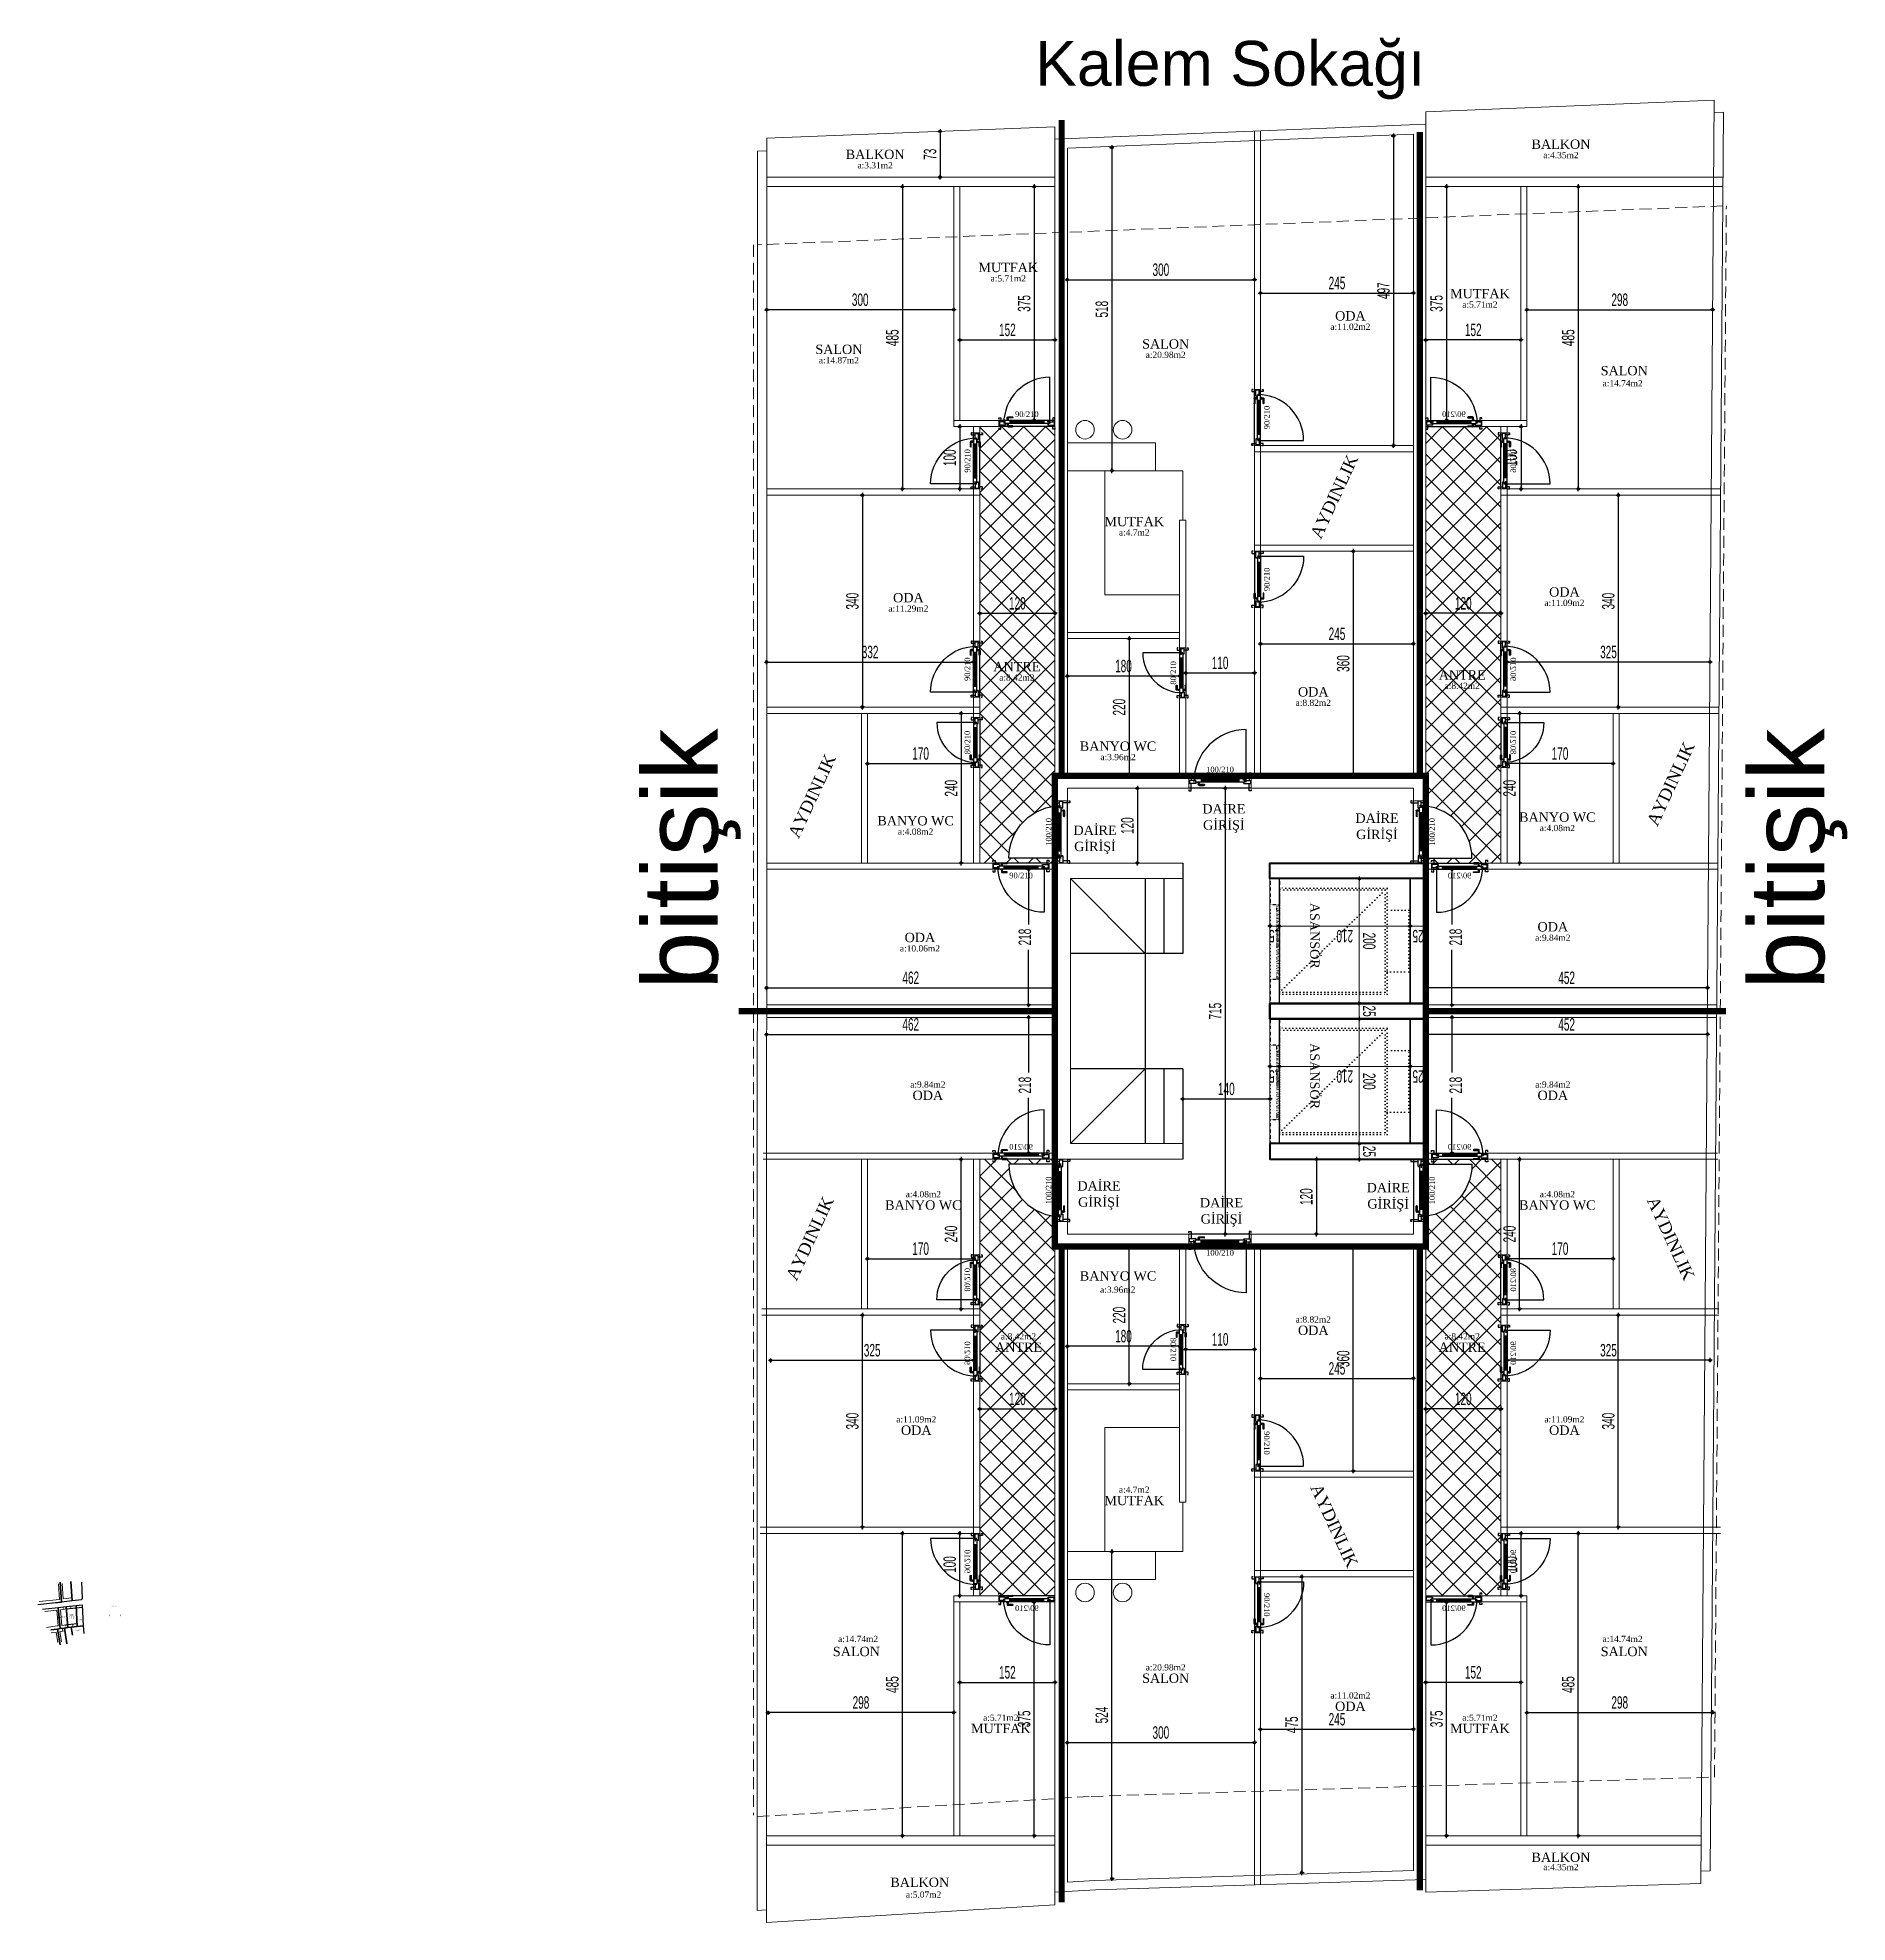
# Model space of a CAD drawing. Extents: x -30085 to -23607, y 116 to 3194.
# Drawn here: x -30085 to -27182, y 116 to 3139 of the extents above; entities that cross this region are included whole.
import ezdxf
from ezdxf.enums import TextEntityAlignment as Align

# ---------------------------------------------------------------- set-up
doc = ezdxf.new("R2010")
doc.units = 0
doc.linetypes.add('DOT', pattern=[0.28, 0.03, -0.25])
doc.linetypes.add('HIDDEN', pattern=[9.525, 6.35, -3.175])
doc.layers.get('0').update_dxf_attribs({"color": 5, "lineweight": 0})
for name, color, linetype in [('alan', 7, 'Continuous'), ('DIM', 7, 'Continuous'), ('duvar-kesim', 7, 'Continuous'), ('kapi', 7, 'Continuous'), ('kapi-yazi', 7, 'Continuous'), ('mahal', 7, 'Continuous')]:
    doc.layers.add(name, color=color, linetype=linetype)
for name, color, linetype, lineweight in [('BINA_CAMITURBE', 93, 'Continuous', 0), ('DOT', 6, 'DOT', 25), ('DUVAR', 4, 'Continuous', 0), ('ESKİPARSELVENOSU', 27, 'Continuous', 0), ('kolon', 1, 'Continuous', 40), ('OLCU10', 2, 'Continuous', 25), ('PARSEL_ALAN', 171, 'Continuous', 0), ('PARSEL_NO', 212, 'Continuous', 0), ('PARSEL_SINIR', 143, 'Continuous', 0), ('ROL_CEPHE', 1, 'Continuous', 0), ('SORULAN_YERLER', 30, 'Continuous', 0), ('tarama ıslak zemin', 216, 'Continuous', 9)]:
    doc.layers.add(name, color=color, linetype=linetype, lineweight=lineweight)
doc.layers.get('0').off()
doc.styles.get("Standard").update_dxf_attribs({"font": ''})
doc.styles.add('STYLE1', font='arial.ttf', dxfattribs={"height": 1})
doc.styles.add('STYLE2', font='', dxfattribs={"height": 1})
doc.styles.add('T', font='ISOt.shx', dxfattribs={"width": 0.6})
doc.styles.get('Standard').set_extended_font_data('Times New Roman')
doc.styles.get('STYLE2').set_extended_font_data('Arial')
doc.dimstyles.new('DOT2', dxfattribs={"dimtxt": 20, "dimasz": 0.7, "dimexe": 5, "dimexo": 5, "dimgap": 6, "dimtad": 1, "dimdec": 0, "dimdsep": 46, "dimtxsty": 'T', "dimblk1": 'SEL2', "dimblk2": 'SEL2', "dimsah": 1, "dimcen": 0, "dimse1": 1, "dimse2": 1, "dimclrd": 256, "dimclre": 256, "dimclrt": 256, "dimadec": 0, "dimazin": 0, "dimtfac": 1, "dimtdec": 0, "dimtix": 1, "dimtmove": 2, "dimatfit": 3, "dimldrblk": 'SEL2', "dimfxl": 1, "dimtolj": 1, "dimtzin": 0, "dimarcsym": 0})
pattern_1 = [(45, (-254901.62, 65217.34), (-17.6776695, 17.6776695), []), (135, (-254901.62, 65217.34), (-17.6776695, -17.6776695), [])]

msp = doc.modelspace()

# ---------------------------------------------------------------- texts
at = {"layer": 'alan'}
for s, p in [('a:3.31m2', (-28742, 2929.1)), ('a:4.35m2', (-27641.8, 2945.4)), ('a:5.71m2', (-28528.4, 2747.7)), ('a:5.71m2', (-27771.8, 2705.8)), ('a:11.02m2', (-27979.6, 2670.1)), ('a:20.98m2', (-28275.9, 2625.1)), ('a:14.87m2', (-28800.1, 2616.4)), ('a:14.74m2', (-27542.9, 2579.5)), ('a:4.7m2', (-28326.3, 2340.2)), ('a:11.09m2', (-27636.3, 2227.3)), ('a:11.29m2', (-28688.6, 2218.1)), ('a:8.42m2', (-28514.6, 2107.6)), ('a:8.42m2', (-27800.2, 2094.2)), ('a:8.82m2', (-28039.1, 2067.1)), ('a:3.96m2', (-28352.3, 1980)), ('a:4.08m2', (-27647.6, 1866.2)), ('a:4.08m2', (-28677, 1860.4)), ('a:9.84m2', (-27654.9, 1690.3)), ('a:10.06m2', (-28670.1, 1673.2)), ('a:9.84m2', (-28657.4, 1454.9)), ('a:9.84m2', (-27654.9, 1454.9)), ('a:4.08m2', (-28664.6, 1279)), ('a:4.08m2', (-27647.6, 1279)), ('a:3.96m2', (-28352.8, 1125.9)), ('a:8.82m2', (-28039.1, 1078.1)), ('a:8.42m2', (-28512, 1051)), ('a:8.42m2', (-27800.2, 1051)), ('a:11.09m2', (-28676, 917.9)), ('a:11.09m2', (-27636.3, 917.9)), ('a:4.7m2', (-28326.3, 805.1)), ('a:14.74m2', (-28769.3, 565.7)), ('a:14.74m2', (-27542.9, 565.7)), ('a:20.98m2', (-28275.9, 520.1)), ('a:11.02m2', (-27979.6, 475.1)), ('a:5.71m2', (-28540.4, 439.4)), ('a:5.71m2', (-27771.8, 439.4)), ('a:4.35m2', (-27641.8, 199.8)), ('a:5.07m2', (-28664.2, 155.7))]:
    msp.add_text(s, height=10, dxfattribs=at).set_placement(p, align=Align.CENTER)
at = {"layer": 'kapi-yazi'}
for s, rotation, p in [('90/210', 360, (-28498.6, 2535)), ('90/210', 90, (-28113.6, 2529.5)), ('90/210', 89.9956, (-28593.9, 2460)), ('90/210', 450, (-28113.6, 2270)), ('90/210', 89.9956, (-28594, 2125.9)), ('80/210', 450, (-28263.6, 2120)), ('80/210', 449.9956, (-28594, 2008.3)), ('100/210', 0, (-28188.7, 1965)), ('100/210', 90, (-28463.6, 1865)), ('100/210', 90, (-27848.6, 1865)), ('90/210', 360, (-28507.9, 1795)), ('100/210', 450, (-28463.6, 1290)), ('100/210', 450, (-27848.6, 1290)), ('100/210', 360, (-28188.7, 1190)), ('80/210', 270, (-28263.6, 1035)), ('90/210', 270, (-28113.6, 885)), ('90/210', 270, (-28113.6, 625.5))]:
    msp.add_text(s, height=9, rotation=rotation, dxfattribs=at).set_placement(p, align=Align.MIDDLE_CENTER)
at = {"layer": 'kapi-yazi', "text_generation_flag": 2}
for s, rotation, p in [('90/210', 360, (-27813.6, 2535)), ('90/210', 270.0044, (-27718.3, 2460)), ('90/210', 270.0044, (-27718.3, 2125.9)), ('80/210', 270.0044, (-27718.3, 2008.3)), ('90/210', 360, (-27804.3, 1795)), ('90/210', 360, (-28507.9, 1360)), ('90/210', 0, (-27804.3, 1360)), ('80/210', 270.0044, (-28594, 1146.7)), ('80/210', 89.9956, (-27718.3, 1146.7)), ('90/210', 270.0044, (-28594, 1029.1)), ('90/210', 89.9956, (-27718.3, 1029.1)), ('90/210', 270.0044, (-28593.9, 695)), ('90/210', 89.9956, (-27718.3, 695)), ('90/210', 360, (-28498.6, 620)), ('90/210', 0, (-27813.6, 620))]:
    msp.add_text(s, height=9, rotation=rotation, dxfattribs=at).set_placement(p, align=Align.MIDDLE_CENTER)
at = {"layer": 'mahal'}
for s, p in [('BALKON', (-27641.8, 2960.4)), ('BALKON', (-28742, 2944.1)), ('MUTFAK', (-28528.4, 2762.7)), ('MUTFAK', (-27771.8, 2720.8)), ('ODA', (-27979.6, 2685.1)), ('SALON', (-28800.1, 2631.4)), ('SALON', (-28275.9, 2640.1)), ('SALON', (-27540.3, 2597.2)), ('MUTFAK', (-28326.3, 2355.2)), ('ODA', (-28688.6, 2233.1)), ('ODA', (-27636.3, 2242.3)), ('ANTRE', (-28514.6, 2122.6)), ('ANTRE', (-27800.2, 2109.2)), ('ODA', (-28039.1, 2082.1)), ('BANYO WC', (-28352.3, 1995)), ('DAİRE', (-28182.5, 1894.5)), ('BANYO WC', (-28677, 1875.4)), ('DAİRE', (-28389.2, 1860.1)), ('GİRİŞİ', (-28182.6, 1868.6)), ('DAİRE', (-27936.9, 1879.5)), ('BANYO WC', (-27647.6, 1881.2)), ('GİRİŞİ', (-28389.3, 1834.2)), ('GİRİŞİ', (-27937, 1853.5)), ('ODA', (-28670.1, 1688.2)), ('ODA', (-27654.9, 1705.3)), ('ODA', (-28657.4, 1435)), ('ODA', (-27654.9, 1435)), ('DAİRE', (-28382.9, 1289.8)), ('DAİRE', (-27919, 1287)), ('BANYO WC', (-28664.6, 1259.1)), ('GİRİŞİ', (-28383, 1263.8)), ('DAİRE', (-28186.4, 1262.7)), ('GİRİŞİ', (-27919, 1261)), ('BANYO WC', (-27647.6, 1259.1)), ('GİRİŞİ', (-28186.4, 1236.8)), ('BANYO WC', (-28352.3, 1145.4)), ('ODA', (-28039.1, 1058.2)), ('ANTRE', (-28512, 1031.1)), ('ANTRE', (-27800.2, 1031.1)), ('ODA', (-28676, 898)), ('ODA', (-27636.3, 898)), ('MUTFAK', (-28326.3, 785.2)), ('SALON', (-28772, 543.1)), ('SALON', (-27540.3, 543.1)), ('SALON', (-28275.9, 500.2)), ('ODA', (-27979.6, 455.2)), ('MUTFAK', (-28540.4, 419.6)), ('MUTFAK', (-27771.8, 419.6)), ('BALKON', (-27641.8, 213.1)), ('BALKON', (-28670.4, 172.9))]:
    msp.add_text(s, height=15, dxfattribs=at).set_placement(p, align=Align.CENTER)
for rotation, p in [(65.1973, (-27996.8, 2398.6)), (65.1973, (-27456.9, 1938)), (65.1973, (-28834.4, 1918.5)), (65.1973, (-28837.9, 1209)), (294.8027, (-27474.3, 1209)), (294.8027, (-28014.2, 748.3))]:
    msp.add_text('AYDINLIK', height=19.5, rotation=rotation, dxfattribs=at).set_placement(p, align=Align.CENTER)
at = {"layer": 'PARSEL_NO', "style": 'STYLE1'}
for s, height, p in [('5147', 2, (-30047.2, 604.8)), ('oturum 390', 1.2, (-30035.1, 605.8)), ('normal  436', 1.2, (-30035.1, 603.8)), ('5146', 2, (-30034.1, 608.2)), ('Kalem Sokağı', 1.2, (-29966.8, 622.6)), ('14247', 2, (-30024.8, 583.5)), ('5145', 2, (-30019.5, 600.4))]:
    msp.add_text(s, height=height, dxfattribs=at).set_placement(p)
for p in [(-29969.5, 606.6), (-29951.8, 606.6)]:
    msp.add_text('bitişik', height=1.2, rotation=90, dxfattribs=at).set_placement(p)
at = {"layer": 'ROL_CEPHE', "color": 251, "style": 'STYLE1'}
msp.add_text('Kalem Sokağı', height=72, dxfattribs=at).set_placement((-28485.3, 3061.5))
for p in [(-28994.4, 1611.8), (-27219.4, 1611.8)]:
    msp.add_text('bitişik', height=120, rotation=90, dxfattribs=at).set_placement(p)
at = {"layer": 'ROL_CEPHE', "style": 'STYLE2'}
for s, rotation, p in [('14.08', 6.6294, (-30038.2, 635.7)), ('25.22', 275.173, (-30054.6, 605.1)), ('3.00', 275.173, (-30052.5, 605.1)), ('3.00', 275.173, (-30049.5, 605.6)), ('25.17', 275.173, (-30047.5, 605.9)), ('4.00', 7.158, (-30044.9, 619.8)), ('9.82', 367.158, (-30044.6, 617.3)), ('25.18', 273.7838, (-30039.2, 607.1)), ('4.00', 7.158, (-30032.9, 621.2)), ('1.45', 7.258, (-30054, 591.9)), ('8.00', 367.3124, (-30046.3, 582.1)), ('4.75', 7.3469, (-30046.2, 585.1)), ('3.55', 7.3469, (-30045.6, 593)), ('5.67', 7.2705, (-30041, 593.6)), ('4.75', 7.2705, (-30040.8, 590.6)), ('4.75', 7.2705, (-30029.7, 591.8))]:
    msp.add_text(s, height=0.5, rotation=rotation, dxfattribs=at).set_placement(p)

# ---------------------------------------------------------------- blocks, each defined once
blk = doc.blocks.new('SEL2')
at = {"layer": 'OLCU10'}
for p, q in [((5.25, 0), (-5.25, 0)), ((0, 5.25), (0, -3.95))]:
    blk.add_line(p, q, dxfattribs=at)
blk.add_circle((0, 0), 2.75, dxfattribs=at)
blk = doc.blocks.new('*D214')
at = {"layer": 'Defpoints', "color": 0}
for p in [(345, 285), (360, 288.9), (360, 269.2)]:
    blk.add_point(p, dxfattribs=at)
at = {"layer": 'DIM', "lineweight": -2}
for p, q in [((344.3, 288.9), (343.6, 288.9)), ((345, 288.9), (360, 288.9)), ((360.7, 288.9), (361.4, 288.9))]:
    blk.add_line(p, q, dxfattribs=at)
at = {"layer": 'DIM', "linetype": 'ByBlock', "lineweight": -2, "xscale": 0.7, "yscale": 0.7, "zscale": 0.7}
blk.add_blockref('SEL2', (345, 288.9), dxfattribs=at)
at = {"layer": 'DIM', "linetype": 'ByBlock', "lineweight": -2, "xscale": 0.7, "yscale": 0.7, "zscale": 0.7, "rotation": 180}
blk.add_blockref('SEL2', (360, 288.9), dxfattribs=at)
at = {"layer": 'DIM', "insert": (352.5, 272.9), "char_height": 20, "attachment_point": 5, "rotation": 180, "style": 'T'}
blk.add_mtext('\\A1;15', dxfattribs=at)
blk = doc.blocks.new('*D215')
at = {"layer": 'Defpoints', "color": 0}
for p in [(570, 288.9), (360, 269.2), (570, 253.6)]:
    blk.add_point(p, dxfattribs=at)
at = {"layer": 'DIM', "lineweight": -2}
blk.add_line((360.7, 288.9), (569.3, 288.9), dxfattribs=at)
at = {"layer": 'DIM', "linetype": 'ByBlock', "lineweight": -2, "xscale": 0.7, "yscale": 0.7, "zscale": 0.7, "rotation": 180}
blk.add_blockref('SEL2', (360, 288.9), dxfattribs=at)
at = {"layer": 'DIM', "linetype": 'ByBlock', "lineweight": -2, "xscale": 0.7, "yscale": 0.7, "zscale": 0.7}
blk.add_blockref('SEL2', (570, 288.9), dxfattribs=at)
at = {"layer": 'DIM', "insert": (465, 272.9), "char_height": 20, "attachment_point": 5, "rotation": 180, "style": 'T'}
blk.add_mtext('\\A1;210', dxfattribs=at)
blk = doc.blocks.new('*D216')
at = {"layer": 'Defpoints', "color": 0}
for p in [(595, 288.9), (570, 253.6), (595, 253.6)]:
    blk.add_point(p, dxfattribs=at)
at = {"layer": 'DIM', "lineweight": -2}
for p, q in [((569.3, 288.9), (568.6, 288.9)), ((570, 288.9), (595, 288.9)), ((595.7, 288.9), (596.4, 288.9))]:
    blk.add_line(p, q, dxfattribs=at)
at = {"layer": 'DIM', "linetype": 'ByBlock', "lineweight": -2, "xscale": 0.7, "yscale": 0.7, "zscale": 0.7}
blk.add_blockref('SEL2', (570, 288.9), dxfattribs=at)
at = {"layer": 'DIM', "linetype": 'ByBlock', "lineweight": -2, "xscale": 0.7, "yscale": 0.7, "zscale": 0.7, "rotation": 180}
blk.add_blockref('SEL2', (595, 288.9), dxfattribs=at)
at = {"layer": 'DIM', "insert": (582.5, 272.9), "char_height": 20, "attachment_point": 5, "rotation": 180, "style": 'T'}
blk.add_mtext('\\A1;25', dxfattribs=at)
blk = doc.blocks.new('*D217')
at = {"layer": 'Defpoints', "color": 0}
for p in [(470.5, 365), (467.8, 165), (488.2, 165)]:
    blk.add_point(p, dxfattribs=at)
at = {"layer": 'DIM', "lineweight": -2}
blk.add_line((488.2, 364.3), (488.2, 165.7), dxfattribs=at)
at = {"layer": 'DIM', "linetype": 'ByBlock', "lineweight": -2, "xscale": 0.7, "yscale": 0.7, "zscale": 0.7}
for p, rotation in [((488.2, 365), 89.99999999999999), ((488.2, 165), 270)]:
    blk.add_blockref('SEL2', p, dxfattribs=dict(at, rotation=rotation))
at = {"layer": 'DIM', "insert": (504.2, 265), "char_height": 20, "attachment_point": 5, "rotation": 270, "style": 'T'}
blk.add_mtext('\\A1;200', dxfattribs=at)
blk = doc.blocks.new('*D218')
at = {"layer": 'Defpoints', "color": 0}
for p in [(467.8, 165), (467.8, 140), (488.2, 140)]:
    blk.add_point(p, dxfattribs=at)
at = {"layer": 'DIM', "lineweight": -2}
for p, q in [((488.2, 165.7), (488.2, 166.4)), ((488.2, 165), (488.2, 140)), ((488.2, 139.3), (488.2, 138.6))]:
    blk.add_line(p, q, dxfattribs=at)
at = {"layer": 'DIM', "linetype": 'ByBlock', "lineweight": -2, "xscale": 0.7, "yscale": 0.7, "zscale": 0.7}
for p, rotation in [((488.2, 165), 270), ((488.2, 140), 90)]:
    blk.add_blockref('SEL2', p, dxfattribs=dict(at, rotation=rotation))
at = {"layer": 'DIM', "insert": (504.2, 152.5), "char_height": 20, "attachment_point": 5, "rotation": 270, "style": 'T'}
blk.add_mtext('\\A1;25', dxfattribs=at)
blk = doc.blocks.new('*D219')
at = {"layer": 'Defpoints', "color": 0}
for p in [(360, 513.9), (345, 510), (360, 494.2)]:
    blk.add_point(p, dxfattribs=at)
at = {"layer": 'DIM', "lineweight": -2}
for p, q in [((344.3, 513.9), (343.6, 513.9)), ((345, 513.9), (360, 513.9)), ((360.7, 513.9), (361.4, 513.9))]:
    blk.add_line(p, q, dxfattribs=at)
at = {"layer": 'DIM', "linetype": 'ByBlock', "lineweight": -2, "xscale": 0.7, "yscale": 0.7, "zscale": 0.7}
blk.add_blockref('SEL2', (345, 513.9), dxfattribs=at)
at = {"layer": 'DIM', "linetype": 'ByBlock', "lineweight": -2, "xscale": 0.7, "yscale": 0.7, "zscale": 0.7, "rotation": 180}
blk.add_blockref('SEL2', (360, 513.9), dxfattribs=at)
at = {"layer": 'DIM', "insert": (352.5, 497.9), "char_height": 20, "attachment_point": 5, "rotation": 180, "style": 'T'}
blk.add_mtext('\\A1;15', dxfattribs=at)
blk = doc.blocks.new('*D220')
at = {"layer": 'Defpoints', "color": 0}
for p in [(570, 513.9), (360, 494.2), (570, 478.6)]:
    blk.add_point(p, dxfattribs=at)
at = {"layer": 'DIM', "lineweight": -2}
blk.add_line((360.7, 513.9), (569.3, 513.9), dxfattribs=at)
at = {"layer": 'DIM', "linetype": 'ByBlock', "lineweight": -2, "xscale": 0.7, "yscale": 0.7, "zscale": 0.7, "rotation": 180}
blk.add_blockref('SEL2', (360, 513.9), dxfattribs=at)
at = {"layer": 'DIM', "linetype": 'ByBlock', "lineweight": -2, "xscale": 0.7, "yscale": 0.7, "zscale": 0.7}
blk.add_blockref('SEL2', (570, 513.9), dxfattribs=at)
at = {"layer": 'DIM', "insert": (465, 497.9), "char_height": 20, "attachment_point": 5, "rotation": 180, "style": 'T'}
blk.add_mtext('\\A1;210', dxfattribs=at)
blk = doc.blocks.new('*D221')
at = {"layer": 'Defpoints', "color": 0}
for p in [(595, 513.9), (570, 478.6), (595, 478.6)]:
    blk.add_point(p, dxfattribs=at)
at = {"layer": 'DIM', "lineweight": -2}
for p, q in [((569.3, 513.9), (568.6, 513.9)), ((570, 513.9), (595, 513.9)), ((595.7, 513.9), (596.4, 513.9))]:
    blk.add_line(p, q, dxfattribs=at)
at = {"layer": 'DIM', "linetype": 'ByBlock', "lineweight": -2, "xscale": 0.7, "yscale": 0.7, "zscale": 0.7}
blk.add_blockref('SEL2', (570, 513.9), dxfattribs=at)
at = {"layer": 'DIM', "linetype": 'ByBlock', "lineweight": -2, "xscale": 0.7, "yscale": 0.7, "zscale": 0.7, "rotation": 180}
blk.add_blockref('SEL2', (595, 513.9), dxfattribs=at)
at = {"layer": 'DIM', "insert": (582.5, 497.9), "char_height": 20, "attachment_point": 5, "rotation": 180, "style": 'T'}
blk.add_mtext('\\A1;25', dxfattribs=at)
blk = doc.blocks.new('*D222')
at = {"layer": 'Defpoints', "color": 0}
for p in [(470.5, 590), (467.8, 390), (488.2, 390)]:
    blk.add_point(p, dxfattribs=at)
at = {"layer": 'DIM', "lineweight": -2}
blk.add_line((488.2, 589.3), (488.2, 390.7), dxfattribs=at)
at = {"layer": 'DIM', "linetype": 'ByBlock', "lineweight": -2, "xscale": 0.7, "yscale": 0.7, "zscale": 0.7}
for p, rotation in [((488.2, 590), 89.99999999999999), ((488.2, 390), 270)]:
    blk.add_blockref('SEL2', p, dxfattribs=dict(at, rotation=rotation))
at = {"layer": 'DIM', "insert": (504.2, 490), "char_height": 20, "attachment_point": 5, "rotation": 270, "style": 'T'}
blk.add_mtext('\\A1;200', dxfattribs=at)
blk = doc.blocks.new('*D223')
at = {"layer": 'Defpoints', "color": 0}
for p in [(467.8, 390), (467.8, 365), (488.2, 365)]:
    blk.add_point(p, dxfattribs=at)
at = {"layer": 'DIM', "lineweight": -2}
for p, q in [((488.2, 390.7), (488.2, 391.4)), ((488.2, 390), (488.2, 365)), ((488.2, 364.3), (488.2, 363.6))]:
    blk.add_line(p, q, dxfattribs=at)
at = {"layer": 'DIM', "linetype": 'ByBlock', "lineweight": -2, "xscale": 0.7, "yscale": 0.7, "zscale": 0.7}
for p, rotation in [((488.2, 390), 270), ((488.2, 365), 90)]:
    blk.add_blockref('SEL2', p, dxfattribs=dict(at, rotation=rotation))
at = {"layer": 'DIM', "insert": (504.2, 377.5), "char_height": 20, "attachment_point": 5, "rotation": 270, "style": 'T'}
blk.add_mtext('\\A1;25', dxfattribs=at)
blk = doc.blocks.new('*D226')
at = {"layer": 'Defpoints', "color": 0}
for p in [(-28333.6, 1935), (-28333.6, 1815), (-28321.3, 1815)]:
    blk.add_point(p, dxfattribs=at)
at = {"layer": 'DIM', "lineweight": -2}
blk.add_line((-28321.3, 1934.3), (-28321.3, 1815.7), dxfattribs=at)
at = {"layer": 'DIM', "linetype": 'ByBlock', "lineweight": -2, "xscale": 0.7, "yscale": 0.7, "zscale": 0.7}
for p, rotation in [((-28321.3, 1935), 90), ((-28321.3, 1815), 270)]:
    blk.add_blockref('SEL2', p, dxfattribs=dict(at, rotation=rotation))
at = {"layer": 'DIM', "insert": (-28337.3, 1875), "char_height": 20, "attachment_point": 5, "rotation": 90, "style": 'T'}
blk.add_mtext('\\A1;120', dxfattribs=at)
blk = doc.blocks.new('*D227')
at = {"layer": 'Defpoints', "color": 0}
for p in [(-28033.6, 1340), (-28034.2, 1220), (-28033.6, 1220)]:
    blk.add_point(p, dxfattribs=at)
at = {"layer": 'DIM', "lineweight": -2}
blk.add_line((-28034.2, 1339.3), (-28034.2, 1220.7), dxfattribs=at)
at = {"layer": 'DIM', "linetype": 'ByBlock', "lineweight": -2, "xscale": 0.7, "yscale": 0.7, "zscale": 0.7}
for p, rotation in [((-28034.2, 1340), 90), ((-28034.2, 1220), 270)]:
    blk.add_blockref('SEL2', p, dxfattribs=dict(at, rotation=rotation))
at = {"layer": 'DIM', "insert": (-28050.2, 1280), "char_height": 20, "attachment_point": 5, "rotation": 90, "style": 'T'}
blk.add_mtext('\\A1;120', dxfattribs=at)
blk = doc.blocks.new('*D228')
at = {"layer": 'Defpoints', "color": 0}
for p in [(-28248.6, 1436.7), (-28108.6, 1436.7), (-28108.6, 1436.7)]:
    blk.add_point(p, dxfattribs=at)
at = {"layer": 'DIM', "lineweight": -2}
blk.add_line((-28247.9, 1436.7), (-28109.3, 1436.7), dxfattribs=at)
at = {"layer": 'DIM', "linetype": 'ByBlock', "lineweight": -2, "xscale": 0.7, "yscale": 0.7, "zscale": 0.7, "rotation": 180}
blk.add_blockref('SEL2', (-28248.6, 1436.7), dxfattribs=at)
at = {"layer": 'DIM', "linetype": 'ByBlock', "lineweight": -2, "xscale": 0.7, "yscale": 0.7, "zscale": 0.7}
blk.add_blockref('SEL2', (-28108.6, 1436.7), dxfattribs=at)
at = {"layer": 'DIM', "insert": (-28178.6, 1452.7), "char_height": 20, "attachment_point": 5, "style": 'T'}
blk.add_mtext('\\A1;140', dxfattribs=at)
blk = doc.blocks.new('*D230')
at = {"layer": 'Defpoints', "color": 0}
for p in [(-28433.6, 2763.2), (-28133.6, 2763.2), (-28133.6, 2750.5)]:
    blk.add_point(p, dxfattribs=at)
at = {"layer": 'DIM', "lineweight": -2}
blk.add_line((-28432.9, 2750.5), (-28134.3, 2750.5), dxfattribs=at)
at = {"layer": 'DIM', "linetype": 'ByBlock', "lineweight": -2, "xscale": 0.7, "yscale": 0.7, "zscale": 0.7, "rotation": 180}
blk.add_blockref('SEL2', (-28433.6, 2750.5), dxfattribs=at)
at = {"layer": 'DIM', "linetype": 'ByBlock', "lineweight": -2, "xscale": 0.7, "yscale": 0.7, "zscale": 0.7}
blk.add_blockref('SEL2', (-28133.6, 2750.5), dxfattribs=at)
at = {"layer": 'DIM', "insert": (-28283.6, 2766.5), "char_height": 20, "attachment_point": 5, "style": 'T'}
blk.add_mtext('\\A1;300', dxfattribs=at)
blk = doc.blocks.new('*D231')
at = {"layer": 'Defpoints', "color": 0}
for p in [(-28123.6, 2729.2), (-27878.6, 2729.2), (-27878.6, 2729.2)]:
    blk.add_point(p, dxfattribs=at)
at = {"layer": 'DIM', "lineweight": -2}
blk.add_line((-28122.9, 2729.2), (-27879.3, 2729.2), dxfattribs=at)
at = {"layer": 'DIM', "linetype": 'ByBlock', "lineweight": -2, "xscale": 0.7, "yscale": 0.7, "zscale": 0.7, "rotation": 180}
blk.add_blockref('SEL2', (-28123.6, 2729.2), dxfattribs=at)
at = {"layer": 'DIM', "linetype": 'ByBlock', "lineweight": -2, "xscale": 0.7, "yscale": 0.7, "zscale": 0.7}
blk.add_blockref('SEL2', (-27878.6, 2729.2), dxfattribs=at)
at = {"layer": 'DIM', "insert": (-28001.1, 2745.2), "char_height": 20, "attachment_point": 5, "style": 'T'}
blk.add_mtext('\\A1;245', dxfattribs=at)
blk = doc.blocks.new('fm-door1')
at = {"linetype": 'Continuous'}
for p, q in [((0, 2.5), (0, -2.5)), ((10, 2.5), (0, 2.5)), ((8, 3.2), (8, 0)), ((8.4, 2.8), (12.8, 2.8)), ((9, 5), (91, 5)), ((9, 5), (9, 3)), ((10, 3), (9, 3)), ((10, 3), (10, -0.5)), ((10, 3), (10, -0.5)), ((10, 0), (90, 0)), ((19, 5), (19, 0)), ((81, 5), (81, 0)), ((91, 3), (90, 3)), ((90, 3), (90, -0.5)), ((90, 2.5), (100, 2.5)), ((91, 5), (91, 3)), ((100, 2.5), (100, -2.5)), ((11, -2.5), (0, -2.5)), ((10, -0.5), (11, -0.5)), ((11, -0.5), (10, -0.5)), ((11, -0.5), (11, -2.5)), ((11, -2.5), (11, -0.5)), ((89, -2.5), (89, -0.5)), ((89, -0.5), (90, -0.5)), ((89, -2.5), (100, -2.5))]:
    blk.add_line(p, q, dxfattribs=at)
at = {"color": 8, "linetype": 'Continuous'}
for p, q in [((19, 3.5), (81, 3.5)), ((19, 1.5), (81, 1.5))]:
    blk.add_line(p, q, dxfattribs=at)
at = {"linetype": 'Continuous'}
for points in [[(85.8, 5.8), (85.8, 8.9, 0.414214), (84.2, 10.4), (75.9, 10.4, 1), (75.9, 8.9), (83.5, 8.9, -0.414214), (84.2, 8.1), (84.2, 5.8)], [(85.8, -0.8), (85.8, -3.9, -0.414214), (84.2, -5.4), (75.9, -5.4, -1), (75.9, -3.9), (83.5, -3.9, 0.414214), (84.2, -3.1), (84.2, -0.8)]]:
    blk.add_lwpolyline(points, format="xyb", dxfattribs=at)
for points in [[(86.9, 5), (86.9, 5.8), (83.1, 5.8), (83.1, 5)], [(86.9, 0), (86.9, -0.8), (83.1, -0.8), (83.1, 0)]]:
    blk.add_lwpolyline(points, dxfattribs=at)
blk.add_circle((8.4, 3.2), 0.426, dxfattribs=at)
blk = doc.blocks.new('*D236')
at = {"layer": 'Defpoints', "color": 0}
for p in [(-27963.6, 2315), (-27975, 1955), (-27963.6, 1955)]:
    blk.add_point(p, dxfattribs=at)
at = {"layer": 'DIM', "lineweight": -2}
blk.add_line((-27975, 2314.3), (-27975, 1955.7), dxfattribs=at)
at = {"layer": 'DIM', "linetype": 'ByBlock', "lineweight": -2, "xscale": 0.7, "yscale": 0.7, "zscale": 0.7}
for p, rotation in [((-27975, 2315), 90), ((-27975, 1955), 270)]:
    blk.add_blockref('SEL2', p, dxfattribs=dict(at, rotation=rotation))
at = {"layer": 'DIM', "insert": (-27991, 2135), "char_height": 20, "attachment_point": 5, "rotation": 90, "style": 'T'}
blk.add_mtext('\\A1;360', dxfattribs=at)
blk = doc.blocks.new('*D237')
at = {"layer": 'Defpoints', "color": 0}
for p in [(-27878.6, 2166.6), (-28123.6, 2142.5), (-27878.6, 2142.5)]:
    blk.add_point(p, dxfattribs=at)
at = {"layer": 'DIM', "lineweight": -2}
blk.add_line((-28122.9, 2166.6), (-27879.3, 2166.6), dxfattribs=at)
at = {"layer": 'DIM', "linetype": 'ByBlock', "lineweight": -2, "xscale": 0.7, "yscale": 0.7, "zscale": 0.7, "rotation": 180}
blk.add_blockref('SEL2', (-28123.6, 2166.6), dxfattribs=at)
at = {"layer": 'DIM', "linetype": 'ByBlock', "lineweight": -2, "xscale": 0.7, "yscale": 0.7, "zscale": 0.7}
blk.add_blockref('SEL2', (-27878.6, 2166.6), dxfattribs=at)
at = {"layer": 'DIM', "insert": (-28001.1, 2182.6), "char_height": 20, "attachment_point": 5, "style": 'T'}
blk.add_mtext('\\A1;245', dxfattribs=at)
blk = doc.blocks.new('*D240')
at = {"layer": 'Defpoints', "color": 0}
for p in [(-28343.6, 2175), (-28343.6, 1955), (-28334.4, 1955)]:
    blk.add_point(p, dxfattribs=at)
at = {"layer": 'DIM', "lineweight": -2}
blk.add_line((-28334.4, 2174.3), (-28334.4, 1955.7), dxfattribs=at)
at = {"layer": 'DIM', "linetype": 'ByBlock', "lineweight": -2, "xscale": 0.7, "yscale": 0.7, "zscale": 0.7}
for p, rotation in [((-28334.4, 2175), 90), ((-28334.4, 1955), 270)]:
    blk.add_blockref('SEL2', p, dxfattribs=dict(at, rotation=rotation))
at = {"layer": 'DIM', "insert": (-28350.4, 2065), "char_height": 20, "attachment_point": 5, "rotation": 90, "style": 'T'}
blk.add_mtext('\\A1;220', dxfattribs=at)
blk = doc.blocks.new('*D241')
at = {"layer": 'Defpoints', "color": 0}
for p in [(-28433.6, 2114.9), (-28433.6, 2090.4), (-28253.6, 2090.4)]:
    blk.add_point(p, dxfattribs=at)
at = {"layer": 'DIM', "lineweight": -2}
blk.add_line((-28254.3, 2114.9), (-28432.9, 2114.9), dxfattribs=at)
at = {"layer": 'DIM', "linetype": 'ByBlock', "lineweight": -2, "xscale": 0.7, "yscale": 0.7, "zscale": 0.7, "rotation": 180}
blk.add_blockref('SEL2', (-28433.6, 2114.9), dxfattribs=at)
at = {"layer": 'DIM', "linetype": 'ByBlock', "lineweight": -2, "xscale": 0.7, "yscale": 0.7, "zscale": 0.7}
blk.add_blockref('SEL2', (-28253.6, 2114.9), dxfattribs=at)
at = {"layer": 'DIM', "insert": (-28343.6, 2130.9), "char_height": 20, "attachment_point": 5, "style": 'T'}
blk.add_mtext('\\A1;180', dxfattribs=at)
blk = doc.blocks.new('*D242')
at = {"layer": 'Defpoints', "color": 0}
for p in [(-28243.6, 2131.4), (-28133.6, 2131.4), (-28133.6, 2119.9)]:
    blk.add_point(p, dxfattribs=at)
at = {"layer": 'DIM', "lineweight": -2}
blk.add_line((-28242.9, 2119.9), (-28134.3, 2119.9), dxfattribs=at)
at = {"layer": 'DIM', "linetype": 'ByBlock', "lineweight": -2, "xscale": 0.7, "yscale": 0.7, "zscale": 0.7, "rotation": 180}
blk.add_blockref('SEL2', (-28243.6, 2119.9), dxfattribs=at)
at = {"layer": 'DIM', "linetype": 'ByBlock', "lineweight": -2, "xscale": 0.7, "yscale": 0.7, "zscale": 0.7}
blk.add_blockref('SEL2', (-28133.6, 2119.9), dxfattribs=at)
at = {"layer": 'DIM', "insert": (-28188.6, 2135.9), "char_height": 20, "attachment_point": 5, "style": 'T'}
blk.add_mtext('\\A1;110', dxfattribs=at)
blk = doc.blocks.new('*D248')
at = {"layer": 'Defpoints', "color": 0}
for p in [(-28288.9, 2962.5), (-28362.2, 2444.1), (-28248.6, 2444.1)]:
    blk.add_point(p, dxfattribs=at)
at = {"layer": 'DIM', "lineweight": -2}
blk.add_line((-28362.2, 2961.8), (-28362.2, 2444.8), dxfattribs=at)
at = {"layer": 'DIM', "linetype": 'ByBlock', "lineweight": -2, "xscale": 0.7, "yscale": 0.7, "zscale": 0.7}
for p, rotation in [((-28362.2, 2962.5), 90), ((-28362.2, 2444.1), 270)]:
    blk.add_blockref('SEL2', p, dxfattribs=dict(at, rotation=rotation))
at = {"layer": 'DIM', "insert": (-28378.2, 2703.3), "char_height": 20, "attachment_point": 5, "rotation": 90, "style": 'T'}
blk.add_mtext('\\A1;518', dxfattribs=at)
blk = doc.blocks.new('*D253')
at = {"layer": 'Defpoints', "color": 0}
for p in [(-28736, 2405), (-28762.4, 2065), (-28736, 2065)]:
    blk.add_point(p, dxfattribs=at)
at = {"layer": 'DIM', "lineweight": -2}
blk.add_line((-28762.4, 2404.3), (-28762.4, 2065.7), dxfattribs=at)
at = {"layer": 'DIM', "linetype": 'ByBlock', "lineweight": -2, "xscale": 0.7, "yscale": 0.7, "zscale": 0.7}
for p, rotation in [((-28762.4, 2405), 90), ((-28762.4, 2065), 270)]:
    blk.add_blockref('SEL2', p, dxfattribs=dict(at, rotation=rotation))
at = {"layer": 'DIM', "insert": (-28778.4, 2235), "char_height": 20, "attachment_point": 5, "rotation": 90, "style": 'T'}
blk.add_mtext('\\A1;340', dxfattribs=at)
blk = doc.blocks.new('*D254')
at = {"layer": 'Defpoints', "color": 0}
for p in [(-28916, 2156.9), (-28584, 2156.9), (-28584, 2137.4)]:
    blk.add_point(p, dxfattribs=at)
at = {"layer": 'DIM', "lineweight": -2}
blk.add_line((-28915.3, 2137.4), (-28584.7, 2137.4), dxfattribs=at)
at = {"layer": 'DIM', "linetype": 'ByBlock', "lineweight": -2, "xscale": 0.7, "yscale": 0.7, "zscale": 0.7, "rotation": 180}
blk.add_blockref('SEL2', (-28916, 2137.4), dxfattribs=at)
at = {"layer": 'DIM', "linetype": 'ByBlock', "lineweight": -2, "xscale": 0.7, "yscale": 0.7, "zscale": 0.7}
blk.add_blockref('SEL2', (-28584, 2137.4), dxfattribs=at)
at = {"layer": 'DIM', "insert": (-28750, 2153.4), "char_height": 20, "attachment_point": 5, "style": 'T'}
blk.add_mtext('\\A1;332', dxfattribs=at)
blk = doc.blocks.new('*D255')
at = {"layer": 'Defpoints', "color": 0}
for p in [(-28574, 2238.4), (-28453.6, 2228.4), (-28453.6, 2215.5)]:
    blk.add_point(p, dxfattribs=at)
at = {"layer": 'DIM', "lineweight": -2}
blk.add_line((-28573.3, 2215.5), (-28454.3, 2215.5), dxfattribs=at)
at = {"layer": 'DIM', "linetype": 'ByBlock', "lineweight": -2, "xscale": 0.7, "yscale": 0.7, "zscale": 0.7, "rotation": 180}
blk.add_blockref('SEL2', (-28574, 2215.5), dxfattribs=at)
at = {"layer": 'DIM', "linetype": 'ByBlock', "lineweight": -2, "xscale": 0.7, "yscale": 0.7, "zscale": 0.7}
blk.add_blockref('SEL2', (-28453.6, 2215.5), dxfattribs=at)
at = {"layer": 'DIM', "insert": (-28513.8, 2231.5), "char_height": 20, "attachment_point": 5, "style": 'T'}
blk.add_mtext('\\A1;120', dxfattribs=at)
blk = doc.blocks.new('*D256')
at = {"layer": 'Defpoints', "color": 0}
for p in [(-28915.9, 2706.4), (-28915.9, 2702.3), (-28615.9, 2706.3)]:
    blk.add_point(p, dxfattribs=at)
at = {"layer": 'DIM', "lineweight": -2}
blk.add_line((-28616.6, 2702.3), (-28915.2, 2702.3), dxfattribs=at)
at = {"layer": 'DIM', "linetype": 'ByBlock', "lineweight": -2, "xscale": 0.7, "yscale": 0.7, "zscale": 0.7, "rotation": 180}
blk.add_blockref('SEL2', (-28915.9, 2702.3), dxfattribs=at)
at = {"layer": 'DIM', "linetype": 'ByBlock', "lineweight": -2, "xscale": 0.7, "yscale": 0.7, "zscale": 0.7}
blk.add_blockref('SEL2', (-28615.9, 2702.3), dxfattribs=at)
at = {"layer": 'DIM', "insert": (-28765.9, 2718.3), "char_height": 20, "attachment_point": 5, "style": 'T'}
blk.add_mtext('\\A1;300', dxfattribs=at)
blk = doc.blocks.new('*D257')
at = {"layer": 'Defpoints', "color": 0}
for p in [(-28717.9, 2900), (-28717.9, 2415), (-28698.2, 2415)]:
    blk.add_point(p, dxfattribs=at)
at = {"layer": 'DIM', "lineweight": -2}
blk.add_line((-28698.2, 2899.3), (-28698.2, 2415.7), dxfattribs=at)
at = {"layer": 'DIM', "linetype": 'ByBlock', "lineweight": -2, "xscale": 0.7, "yscale": 0.7, "zscale": 0.7}
for p, rotation in [((-28698.2, 2900), 90), ((-28698.2, 2415), 270)]:
    blk.add_blockref('SEL2', p, dxfattribs=dict(at, rotation=rotation))
at = {"layer": 'DIM', "insert": (-28714.2, 2657.5), "char_height": 20, "attachment_point": 5, "rotation": 90, "style": 'T'}
blk.add_mtext('\\A1;485', dxfattribs=at)
blk = doc.blocks.new('*D258')
at = {"layer": 'Defpoints', "color": 0}
for p in [(-28605.9, 2658.6), (-28453.6, 2658.6), (-28453.6, 2654)]:
    blk.add_point(p, dxfattribs=at)
at = {"layer": 'DIM', "lineweight": -2}
blk.add_line((-28605.2, 2654), (-28454.3, 2654), dxfattribs=at)
at = {"layer": 'DIM', "linetype": 'ByBlock', "lineweight": -2, "xscale": 0.7, "yscale": 0.7, "zscale": 0.7, "rotation": 180}
blk.add_blockref('SEL2', (-28605.9, 2654), dxfattribs=at)
at = {"layer": 'DIM', "linetype": 'ByBlock', "lineweight": -2, "xscale": 0.7, "yscale": 0.7, "zscale": 0.7}
blk.add_blockref('SEL2', (-28453.6, 2654), dxfattribs=at)
at = {"layer": 'DIM', "insert": (-28529.8, 2670), "char_height": 20, "attachment_point": 5, "style": 'T'}
blk.add_mtext('\\A1;152', dxfattribs=at)
blk = doc.blocks.new('*D259')
at = {"layer": 'Defpoints', "color": 0}
for p in [(-28526.8, 2900), (-28529.8, 2525), (-28486.8, 2525)]:
    blk.add_point(p, dxfattribs=at)
at = {"layer": 'DIM', "lineweight": -2}
blk.add_line((-28486.8, 2899.3), (-28486.8, 2525.7), dxfattribs=at)
at = {"layer": 'DIM', "linetype": 'ByBlock', "lineweight": -2, "xscale": 0.7, "yscale": 0.7, "zscale": 0.7}
for p, rotation in [((-28486.8, 2900), 90), ((-28486.8, 2525), 270)]:
    blk.add_blockref('SEL2', p, dxfattribs=dict(at, rotation=rotation))
at = {"layer": 'DIM', "insert": (-28502.8, 2712.5), "char_height": 20, "attachment_point": 5, "rotation": 90, "style": 'T'}
blk.add_mtext('\\A1;375', dxfattribs=at)
blk = doc.blocks.new('*D260')
at = {"layer": 'Defpoints', "color": 0}
for p in [(-28506.8, 1805), (-28506.8, 1587.5), (-28495.7, 1587.5)]:
    blk.add_point(p, dxfattribs=at)
at = {"layer": 'DIM', "lineweight": -2}
for p, q in [((-28495.7, 1804.3), (-28495.7, 1716.5)), ((-28495.7, 1588.2), (-28495.7, 1676))]:
    blk.add_line(p, q, dxfattribs=at)
at = {"layer": 'DIM', "linetype": 'ByBlock', "lineweight": -2, "xscale": 0.7, "yscale": 0.7, "zscale": 0.7}
for p, rotation in [((-28495.7, 1805), 90), ((-28495.7, 1587.5), 270)]:
    blk.add_blockref('SEL2', p, dxfattribs=dict(at, rotation=rotation))
at = {"layer": 'DIM', "insert": (-28501.7, 1696.3), "char_height": 20, "attachment_point": 5, "rotation": 90, "style": 'T'}
blk.add_mtext('\\A1;218', dxfattribs=at)
blk = doc.blocks.new('*D261')
at = {"layer": 'Defpoints', "color": 0}
for p in [(-28916, 1622.1), (-28453.6, 1622.1), (-28453.6, 1614.9)]:
    blk.add_point(p, dxfattribs=at)
at = {"layer": 'DIM', "lineweight": -2}
blk.add_line((-28915.3, 1614.9), (-28454.3, 1614.9), dxfattribs=at)
at = {"layer": 'DIM', "linetype": 'ByBlock', "lineweight": -2, "xscale": 0.7, "yscale": 0.7, "zscale": 0.7, "rotation": 180}
blk.add_blockref('SEL2', (-28916, 1614.9), dxfattribs=at)
at = {"layer": 'DIM', "linetype": 'ByBlock', "lineweight": -2, "xscale": 0.7, "yscale": 0.7, "zscale": 0.7}
blk.add_blockref('SEL2', (-28453.6, 1614.9), dxfattribs=at)
at = {"layer": 'DIM', "insert": (-28684.8, 1630.9), "char_height": 20, "attachment_point": 5, "style": 'T'}
blk.add_mtext('\\A1;462', dxfattribs=at)
blk = doc.blocks.new('*D262')
at = {"layer": 'Defpoints', "color": 0}
for p in [(-28754, 1985), (-28584, 1985), (-28584, 1974.5)]:
    blk.add_point(p, dxfattribs=at)
at = {"layer": 'DIM', "lineweight": -2}
blk.add_line((-28753.3, 1974.5), (-28584.7, 1974.5), dxfattribs=at)
at = {"layer": 'DIM', "linetype": 'ByBlock', "lineweight": -2, "xscale": 0.7, "yscale": 0.7, "zscale": 0.7, "rotation": 180}
blk.add_blockref('SEL2', (-28754, 1974.5), dxfattribs=at)
at = {"layer": 'DIM', "linetype": 'ByBlock', "lineweight": -2, "xscale": 0.7, "yscale": 0.7, "zscale": 0.7}
blk.add_blockref('SEL2', (-28584, 1974.5), dxfattribs=at)
at = {"layer": 'DIM', "insert": (-28669, 1990.5), "char_height": 20, "attachment_point": 5, "style": 'T'}
blk.add_mtext('\\A1;170', dxfattribs=at)
blk = doc.blocks.new('*D263')
at = {"layer": 'Defpoints', "color": 0}
for p in [(-28616.3, 2055), (-28616.3, 1815), (-28604.1, 1815)]:
    blk.add_point(p, dxfattribs=at)
at = {"layer": 'DIM', "lineweight": -2}
blk.add_line((-28604.1, 2054.3), (-28604.1, 1815.7), dxfattribs=at)
at = {"layer": 'DIM', "linetype": 'ByBlock', "lineweight": -2, "xscale": 0.7, "yscale": 0.7, "zscale": 0.7}
for p, rotation in [((-28604.1, 2055), 90), ((-28604.1, 1815), 270)]:
    blk.add_blockref('SEL2', p, dxfattribs=dict(at, rotation=rotation))
at = {"layer": 'DIM', "insert": (-28620.1, 1935), "char_height": 20, "attachment_point": 5, "rotation": 90, "style": 'T'}
blk.add_mtext('\\A1;240', dxfattribs=at)
blk = doc.blocks.new('*D264')
at = {"layer": 'Defpoints', "color": 0}
for p in [(-28642.3, 2988.3), (-28642.3, 2915), (-28637.9, 2915)]:
    blk.add_point(p, dxfattribs=at)
at = {"layer": 'DIM', "lineweight": -2}
blk.add_line((-28637.9, 2987.6), (-28637.9, 2915.7), dxfattribs=at)
at = {"layer": 'DIM', "linetype": 'ByBlock', "lineweight": -2, "xscale": 0.7, "yscale": 0.7, "zscale": 0.7}
for p, rotation in [((-28637.9, 2988.3), 90), ((-28637.9, 2915), 270)]:
    blk.add_blockref('SEL2', p, dxfattribs=dict(at, rotation=rotation))
at = {"layer": 'DIM', "insert": (-28653.9, 2951.7), "char_height": 20, "attachment_point": 5, "rotation": 90, "style": 'T'}
blk.add_mtext('\\A1;73', dxfattribs=at)
blk = doc.blocks.new('*D265')
at = {"layer": 'Defpoints', "color": 0}
for p in [(-28615.9, 2515), (-28615.9, 2415), (-28606.3, 2415)]:
    blk.add_point(p, dxfattribs=at)
at = {"layer": 'DIM', "lineweight": -2}
blk.add_line((-28606.3, 2514.3), (-28606.3, 2415.7), dxfattribs=at)
at = {"layer": 'DIM', "linetype": 'ByBlock', "lineweight": -2, "xscale": 0.7, "yscale": 0.7, "zscale": 0.7}
for p, rotation in [((-28606.3, 2515), 90), ((-28606.3, 2415), 270)]:
    blk.add_blockref('SEL2', p, dxfattribs=dict(at, rotation=rotation))
at = {"layer": 'DIM', "insert": (-28622.3, 2465), "char_height": 20, "attachment_point": 5, "rotation": 90, "style": 'T'}
blk.add_mtext('\\A1;100', dxfattribs=at)
blk = doc.blocks.new('*D266')
at = {"layer": 'Defpoints', "color": 0}
for p in [(-27576.3, 2405), (-27576.3, 2065), (-27549.8, 2065)]:
    blk.add_point(p, dxfattribs=at)
at = {"layer": 'DIM', "lineweight": -2}
blk.add_line((-27549.8, 2404.3), (-27549.8, 2065.7), dxfattribs=at)
at = {"layer": 'DIM', "linetype": 'ByBlock', "lineweight": -2, "xscale": 0.7, "yscale": 0.7, "zscale": 0.7}
for p, rotation in [((-27549.8, 2405), 90), ((-27549.8, 2065), 270)]:
    blk.add_blockref('SEL2', p, dxfattribs=dict(at, rotation=rotation))
at = {"layer": 'DIM', "insert": (-27565.8, 2235), "char_height": 20, "attachment_point": 5, "rotation": 90, "style": 'T'}
blk.add_mtext('\\A1;340', dxfattribs=at)
blk = doc.blocks.new('*D267')
at = {"layer": 'Defpoints', "color": 0}
for p in [(-27728.3, 2156.9), (-27402.8, 2156.9), (-27728.3, 2137.4)]:
    blk.add_point(p, dxfattribs=at)
at = {"layer": 'DIM', "lineweight": -2}
blk.add_line((-27403.5, 2137.4), (-27727.6, 2137.4), dxfattribs=at)
at = {"layer": 'DIM', "linetype": 'ByBlock', "lineweight": -2, "xscale": 0.7, "yscale": 0.7, "zscale": 0.7, "rotation": 180}
blk.add_blockref('SEL2', (-27728.3, 2137.4), dxfattribs=at)
at = {"layer": 'DIM', "linetype": 'ByBlock', "lineweight": -2, "xscale": 0.7, "yscale": 0.7, "zscale": 0.7}
blk.add_blockref('SEL2', (-27402.8, 2137.4), dxfattribs=at)
at = {"layer": 'DIM', "insert": (-27565.6, 2153.4), "char_height": 20, "attachment_point": 5, "style": 'T'}
blk.add_mtext('\\A1;325', dxfattribs=at)
blk = doc.blocks.new('*D268')
at = {"layer": 'Defpoints', "color": 0}
for p in [(-27738.3, 2238.4), (-27858.6, 2228.4), (-27858.6, 2215.5)]:
    blk.add_point(p, dxfattribs=at)
at = {"layer": 'DIM', "lineweight": -2}
blk.add_line((-27739, 2215.5), (-27857.9, 2215.5), dxfattribs=at)
at = {"layer": 'DIM', "linetype": 'ByBlock', "lineweight": -2, "xscale": 0.7, "yscale": 0.7, "zscale": 0.7, "rotation": 180}
blk.add_blockref('SEL2', (-27858.6, 2215.5), dxfattribs=at)
at = {"layer": 'DIM', "linetype": 'ByBlock', "lineweight": -2, "xscale": 0.7, "yscale": 0.7, "zscale": 0.7}
blk.add_blockref('SEL2', (-27738.3, 2215.5), dxfattribs=at)
at = {"layer": 'DIM', "insert": (-27798.5, 2231.5), "char_height": 20, "attachment_point": 5, "style": 'T'}
blk.add_mtext('\\A1;120', dxfattribs=at)
blk = doc.blocks.new('*D269')
at = {"layer": 'Defpoints', "color": 0}
for p in [(-27696.3, 2706.3), (-27398.7, 2706.4), (-27398.7, 2702.3)]:
    blk.add_point(p, dxfattribs=at)
at = {"layer": 'DIM', "lineweight": -2}
blk.add_line((-27695.6, 2702.3), (-27399.4, 2702.3), dxfattribs=at)
at = {"layer": 'DIM', "linetype": 'ByBlock', "lineweight": -2, "xscale": 0.7, "yscale": 0.7, "zscale": 0.7, "rotation": 180}
blk.add_blockref('SEL2', (-27696.3, 2702.3), dxfattribs=at)
at = {"layer": 'DIM', "linetype": 'ByBlock', "lineweight": -2, "xscale": 0.7, "yscale": 0.7, "zscale": 0.7}
blk.add_blockref('SEL2', (-27398.7, 2702.3), dxfattribs=at)
at = {"layer": 'DIM', "insert": (-27547.5, 2718.3), "char_height": 20, "attachment_point": 5, "style": 'T'}
blk.add_mtext('\\A1;298', dxfattribs=at)
blk = doc.blocks.new('*D270')
at = {"layer": 'Defpoints', "color": 0}
for p in [(-27594.4, 2900), (-27614.1, 2415), (-27594.4, 2415)]:
    blk.add_point(p, dxfattribs=at)
at = {"layer": 'DIM', "lineweight": -2}
blk.add_line((-27614.1, 2899.3), (-27614.1, 2415.7), dxfattribs=at)
at = {"layer": 'DIM', "linetype": 'ByBlock', "lineweight": -2, "xscale": 0.7, "yscale": 0.7, "zscale": 0.7}
for p, rotation in [((-27614.1, 2900), 90), ((-27614.1, 2415), 270)]:
    blk.add_blockref('SEL2', p, dxfattribs=dict(at, rotation=rotation))
at = {"layer": 'DIM', "insert": (-27630.1, 2657.5), "char_height": 20, "attachment_point": 5, "rotation": 90, "style": 'T'}
blk.add_mtext('\\A1;485', dxfattribs=at)
blk = doc.blocks.new('*D271')
at = {"layer": 'Defpoints', "color": 0}
for p in [(-27858.6, 2658.6), (-27858.6, 2654), (-27706.3, 2658.6)]:
    blk.add_point(p, dxfattribs=at)
at = {"layer": 'DIM', "lineweight": -2}
blk.add_line((-27707, 2654), (-27857.9, 2654), dxfattribs=at)
at = {"layer": 'DIM', "linetype": 'ByBlock', "lineweight": -2, "xscale": 0.7, "yscale": 0.7, "zscale": 0.7, "rotation": 180}
blk.add_blockref('SEL2', (-27858.6, 2654), dxfattribs=at)
at = {"layer": 'DIM', "linetype": 'ByBlock', "lineweight": -2, "xscale": 0.7, "yscale": 0.7, "zscale": 0.7}
blk.add_blockref('SEL2', (-27706.3, 2654), dxfattribs=at)
at = {"layer": 'DIM', "insert": (-27782.5, 2670), "char_height": 20, "attachment_point": 5, "style": 'T'}
blk.add_mtext('\\A1;152', dxfattribs=at)
blk = doc.blocks.new('*D272')
at = {"layer": 'Defpoints', "color": 0}
for p in [(-27785.4, 2900), (-27825.4, 2525), (-27782.5, 2525)]:
    blk.add_point(p, dxfattribs=at)
at = {"layer": 'DIM', "lineweight": -2}
blk.add_line((-27825.4, 2899.3), (-27825.4, 2525.7), dxfattribs=at)
at = {"layer": 'DIM', "linetype": 'ByBlock', "lineweight": -2, "xscale": 0.7, "yscale": 0.7, "zscale": 0.7}
for p, rotation in [((-27825.4, 2900), 90), ((-27825.4, 2525), 270)]:
    blk.add_blockref('SEL2', p, dxfattribs=dict(at, rotation=rotation))
at = {"layer": 'DIM', "insert": (-27841.4, 2712.5), "char_height": 20, "attachment_point": 5, "rotation": 90, "style": 'T'}
blk.add_mtext('\\A1;375', dxfattribs=at)
blk = doc.blocks.new('*D273')
at = {"layer": 'Defpoints', "color": 0}
for p in [(-27805.4, 1805), (-27816.6, 1587.5), (-27805.4, 1587.5)]:
    blk.add_point(p, dxfattribs=at)
at = {"layer": 'DIM', "lineweight": -2}
for p, q in [((-27816.6, 1804.3), (-27816.6, 1716.5)), ((-27816.6, 1588.2), (-27816.6, 1676))]:
    blk.add_line(p, q, dxfattribs=at)
at = {"layer": 'DIM', "linetype": 'ByBlock', "lineweight": -2, "xscale": 0.7, "yscale": 0.7, "zscale": 0.7}
for p, rotation in [((-27816.6, 1805), 90), ((-27816.6, 1587.5), 270)]:
    blk.add_blockref('SEL2', p, dxfattribs=dict(at, rotation=rotation))
at = {"layer": 'DIM', "insert": (-27810.6, 1696.3), "char_height": 20, "attachment_point": 5, "rotation": 90, "style": 'T'}
blk.add_mtext('\\A1;218', dxfattribs=at)
blk = doc.blocks.new('*D274')
at = {"layer": 'Defpoints', "color": 0}
for p in [(-27858.6, 1622.1), (-27858.6, 1614.9), (-27406.9, 1622.1)]:
    blk.add_point(p, dxfattribs=at)
at = {"layer": 'DIM', "lineweight": -2}
blk.add_line((-27407.6, 1614.9), (-27857.9, 1614.9), dxfattribs=at)
at = {"layer": 'DIM', "linetype": 'ByBlock', "lineweight": -2, "xscale": 0.7, "yscale": 0.7, "zscale": 0.7, "rotation": 180}
blk.add_blockref('SEL2', (-27858.6, 1614.9), dxfattribs=at)
at = {"layer": 'DIM', "linetype": 'ByBlock', "lineweight": -2, "xscale": 0.7, "yscale": 0.7, "zscale": 0.7}
blk.add_blockref('SEL2', (-27406.9, 1614.9), dxfattribs=at)
at = {"layer": 'DIM', "insert": (-27632.7, 1630.9), "char_height": 20, "attachment_point": 5, "style": 'T'}
blk.add_mtext('\\A1;452', dxfattribs=at)
blk = doc.blocks.new('*D275')
at = {"layer": 'Defpoints', "color": 0}
for p in [(-27728.3, 1985), (-27728.3, 1974.5), (-27558.3, 1985)]:
    blk.add_point(p, dxfattribs=at)
at = {"layer": 'DIM', "lineweight": -2}
blk.add_line((-27559, 1974.5), (-27727.6, 1974.5), dxfattribs=at)
at = {"layer": 'DIM', "linetype": 'ByBlock', "lineweight": -2, "xscale": 0.7, "yscale": 0.7, "zscale": 0.7, "rotation": 180}
blk.add_blockref('SEL2', (-27728.3, 1974.5), dxfattribs=at)
at = {"layer": 'DIM', "linetype": 'ByBlock', "lineweight": -2, "xscale": 0.7, "yscale": 0.7, "zscale": 0.7}
blk.add_blockref('SEL2', (-27558.3, 1974.5), dxfattribs=at)
at = {"layer": 'DIM', "insert": (-27643.3, 1990.5), "char_height": 20, "attachment_point": 5, "style": 'T'}
blk.add_mtext('\\A1;170', dxfattribs=at)
blk = doc.blocks.new('*D276')
at = {"layer": 'Defpoints', "color": 0}
for p in [(-27696, 2055), (-27708.2, 1815), (-27696, 1815)]:
    blk.add_point(p, dxfattribs=at)
at = {"layer": 'DIM', "lineweight": -2}
blk.add_line((-27708.2, 2054.3), (-27708.2, 1815.7), dxfattribs=at)
at = {"layer": 'DIM', "linetype": 'ByBlock', "lineweight": -2, "xscale": 0.7, "yscale": 0.7, "zscale": 0.7}
for p, rotation in [((-27708.2, 2055), 90), ((-27708.2, 1815), 270)]:
    blk.add_blockref('SEL2', p, dxfattribs=dict(at, rotation=rotation))
at = {"layer": 'DIM', "insert": (-27724.2, 1935), "char_height": 20, "attachment_point": 5, "rotation": 90, "style": 'T'}
blk.add_mtext('\\A1;240', dxfattribs=at)
blk = doc.blocks.new('*D278')
at = {"layer": 'Defpoints', "color": 0}
for p in [(-27696.3, 2515), (-27705.9, 2415), (-27696.3, 2415)]:
    blk.add_point(p, dxfattribs=at)
at = {"layer": 'DIM', "lineweight": -2}
blk.add_line((-27705.9, 2514.3), (-27705.9, 2415.7), dxfattribs=at)
at = {"layer": 'DIM', "linetype": 'ByBlock', "lineweight": -2, "xscale": 0.7, "yscale": 0.7, "zscale": 0.7}
for p, rotation in [((-27705.9, 2515), 90), ((-27705.9, 2415), 270)]:
    blk.add_blockref('SEL2', p, dxfattribs=dict(at, rotation=rotation))
at = {"layer": 'DIM', "insert": (-27721.9, 2465), "char_height": 20, "attachment_point": 5, "rotation": 90, "style": 'T'}
blk.add_mtext('\\A1;100', dxfattribs=at)
blk = doc.blocks.new('*D279')
at = {"layer": 'Defpoints', "color": 0}
for p in [(-27576.3, 1090), (-27549.8, 1090), (-27576.3, 750)]:
    blk.add_point(p, dxfattribs=at)
at = {"layer": 'DIM', "lineweight": -2}
blk.add_line((-27549.8, 750.7), (-27549.8, 1089.3), dxfattribs=at)
at = {"layer": 'DIM', "linetype": 'ByBlock', "lineweight": -2, "xscale": 0.7, "yscale": 0.7, "zscale": 0.7}
for p, rotation in [((-27549.8, 1090), 90), ((-27549.8, 750), 270)]:
    blk.add_blockref('SEL2', p, dxfattribs=dict(at, rotation=rotation))
at = {"layer": 'DIM', "insert": (-27565.8, 920), "char_height": 20, "attachment_point": 5, "rotation": 90, "style": 'T'}
blk.add_mtext('\\A1;340', dxfattribs=at)
blk = doc.blocks.new('*D280')
at = {"layer": 'Defpoints', "color": 0}
for p in [(-27728.3, 1017.6), (-27728.3, 998.1), (-27402.8, 998.1)]:
    blk.add_point(p, dxfattribs=at)
at = {"layer": 'DIM', "lineweight": -2}
blk.add_line((-27403.5, 1017.6), (-27727.6, 1017.6), dxfattribs=at)
at = {"layer": 'DIM', "linetype": 'ByBlock', "lineweight": -2, "xscale": 0.7, "yscale": 0.7, "zscale": 0.7, "rotation": 180}
blk.add_blockref('SEL2', (-27728.3, 1017.6), dxfattribs=at)
at = {"layer": 'DIM', "linetype": 'ByBlock', "lineweight": -2, "xscale": 0.7, "yscale": 0.7, "zscale": 0.7}
blk.add_blockref('SEL2', (-27402.8, 1017.6), dxfattribs=at)
at = {"layer": 'DIM', "insert": (-27565.6, 1033.6), "char_height": 20, "attachment_point": 5, "style": 'T'}
blk.add_mtext('\\A1;325', dxfattribs=at)
blk = doc.blocks.new('*D281')
at = {"layer": 'Defpoints', "color": 0}
for p in [(-27858.6, 939.6), (-27858.6, 926.6), (-27738.3, 916.6)]:
    blk.add_point(p, dxfattribs=at)
at = {"layer": 'DIM', "lineweight": -2}
blk.add_line((-27739, 939.6), (-27857.9, 939.6), dxfattribs=at)
at = {"layer": 'DIM', "linetype": 'ByBlock', "lineweight": -2, "xscale": 0.7, "yscale": 0.7, "zscale": 0.7, "rotation": 180}
blk.add_blockref('SEL2', (-27858.6, 939.6), dxfattribs=at)
at = {"layer": 'DIM', "linetype": 'ByBlock', "lineweight": -2, "xscale": 0.7, "yscale": 0.7, "zscale": 0.7}
blk.add_blockref('SEL2', (-27738.3, 939.6), dxfattribs=at)
at = {"layer": 'DIM', "insert": (-27798.5, 955.6), "char_height": 20, "attachment_point": 5, "style": 'T'}
blk.add_mtext('\\A1;120', dxfattribs=at)
blk = doc.blocks.new('*D282')
at = {"layer": 'Defpoints', "color": 0}
for p in [(-27696.3, 448.7), (-27398.7, 452.7), (-27398.7, 448.7)]:
    blk.add_point(p, dxfattribs=at)
at = {"layer": 'DIM', "lineweight": -2}
blk.add_line((-27695.6, 452.7), (-27399.4, 452.7), dxfattribs=at)
at = {"layer": 'DIM', "linetype": 'ByBlock', "lineweight": -2, "xscale": 0.7, "yscale": 0.7, "zscale": 0.7, "rotation": 180}
blk.add_blockref('SEL2', (-27696.3, 452.7), dxfattribs=at)
at = {"layer": 'DIM', "linetype": 'ByBlock', "lineweight": -2, "xscale": 0.7, "yscale": 0.7, "zscale": 0.7}
blk.add_blockref('SEL2', (-27398.7, 452.7), dxfattribs=at)
at = {"layer": 'DIM', "insert": (-27547.5, 468.7), "char_height": 20, "attachment_point": 5, "style": 'T'}
blk.add_mtext('\\A1;298', dxfattribs=at)
blk = doc.blocks.new('*D283')
at = {"layer": 'Defpoints', "color": 0}
for p in [(-27614.1, 740), (-27594.4, 740), (-27594.4, 255)]:
    blk.add_point(p, dxfattribs=at)
at = {"layer": 'DIM', "lineweight": -2}
blk.add_line((-27614.1, 255.7), (-27614.1, 739.3), dxfattribs=at)
at = {"layer": 'DIM', "linetype": 'ByBlock', "lineweight": -2, "xscale": 0.7, "yscale": 0.7, "zscale": 0.7}
for p, rotation in [((-27614.1, 740), 90), ((-27614.1, 255), 270)]:
    blk.add_blockref('SEL2', p, dxfattribs=dict(at, rotation=rotation))
at = {"layer": 'DIM', "insert": (-27630.1, 497.5), "char_height": 20, "attachment_point": 5, "rotation": 90, "style": 'T'}
blk.add_mtext('\\A1;485', dxfattribs=at)
blk = doc.blocks.new('*D284')
at = {"layer": 'Defpoints', "color": 0}
for p in [(-27858.6, 501), (-27858.6, 496.4), (-27706.3, 496.4)]:
    blk.add_point(p, dxfattribs=at)
at = {"layer": 'DIM', "lineweight": -2}
blk.add_line((-27707, 501), (-27857.9, 501), dxfattribs=at)
at = {"layer": 'DIM', "linetype": 'ByBlock', "lineweight": -2, "xscale": 0.7, "yscale": 0.7, "zscale": 0.7, "rotation": 180}
blk.add_blockref('SEL2', (-27858.6, 501), dxfattribs=at)
at = {"layer": 'DIM', "linetype": 'ByBlock', "lineweight": -2, "xscale": 0.7, "yscale": 0.7, "zscale": 0.7}
blk.add_blockref('SEL2', (-27706.3, 501), dxfattribs=at)
at = {"layer": 'DIM', "insert": (-27782.5, 517), "char_height": 20, "attachment_point": 5, "style": 'T'}
blk.add_mtext('\\A1;152', dxfattribs=at)
blk = doc.blocks.new('*D285')
at = {"layer": 'Defpoints', "color": 0}
for p in [(-27825.4, 630), (-27782.5, 630), (-27785.4, 255)]:
    blk.add_point(p, dxfattribs=at)
at = {"layer": 'DIM', "lineweight": -2}
blk.add_line((-27825.4, 255.7), (-27825.4, 629.3), dxfattribs=at)
at = {"layer": 'DIM', "linetype": 'ByBlock', "lineweight": -2, "xscale": 0.7, "yscale": 0.7, "zscale": 0.7}
for p, rotation in [((-27825.4, 630), 90), ((-27825.4, 255), 270)]:
    blk.add_blockref('SEL2', p, dxfattribs=dict(at, rotation=rotation))
at = {"layer": 'DIM', "insert": (-27841.4, 442.5), "char_height": 20, "attachment_point": 5, "rotation": 90, "style": 'T'}
blk.add_mtext('\\A1;375', dxfattribs=at)
blk = doc.blocks.new('*D286')
at = {"layer": 'Defpoints', "color": 0}
for p in [(-27816.6, 1567.5), (-27805.4, 1567.5), (-27805.4, 1350)]:
    blk.add_point(p, dxfattribs=at)
at = {"layer": 'DIM', "lineweight": -2}
for p, q in [((-27816.6, 1566.8), (-27816.6, 1479)), ((-27816.6, 1350.7), (-27816.6, 1438.5))]:
    blk.add_line(p, q, dxfattribs=at)
at = {"layer": 'DIM', "linetype": 'ByBlock', "lineweight": -2, "xscale": 0.7, "yscale": 0.7, "zscale": 0.7}
for p, rotation in [((-27816.6, 1567.5), 90), ((-27816.6, 1350), 270)]:
    blk.add_blockref('SEL2', p, dxfattribs=dict(at, rotation=rotation))
at = {"layer": 'DIM', "insert": (-27810.6, 1458.8), "char_height": 20, "attachment_point": 5, "rotation": 90, "style": 'T'}
blk.add_mtext('\\A1;218', dxfattribs=at)
blk = doc.blocks.new('*D287')
at = {"layer": 'Defpoints', "color": 0}
for p in [(-27858.6, 1540.1), (-27858.6, 1533), (-27406.9, 1533)]:
    blk.add_point(p, dxfattribs=at)
at = {"layer": 'DIM', "lineweight": -2}
blk.add_line((-27407.6, 1540.1), (-27857.9, 1540.1), dxfattribs=at)
at = {"layer": 'DIM', "linetype": 'ByBlock', "lineweight": -2, "xscale": 0.7, "yscale": 0.7, "zscale": 0.7, "rotation": 180}
blk.add_blockref('SEL2', (-27858.6, 1540.1), dxfattribs=at)
at = {"layer": 'DIM', "linetype": 'ByBlock', "lineweight": -2, "xscale": 0.7, "yscale": 0.7, "zscale": 0.7}
blk.add_blockref('SEL2', (-27406.9, 1540.1), dxfattribs=at)
at = {"layer": 'DIM', "insert": (-27632.7, 1556.1), "char_height": 20, "attachment_point": 5, "style": 'T'}
blk.add_mtext('\\A1;452', dxfattribs=at)
blk = doc.blocks.new('*D288')
at = {"layer": 'Defpoints', "color": 0}
for p in [(-27728.3, 1180.5), (-27728.3, 1170), (-27558.3, 1170)]:
    blk.add_point(p, dxfattribs=at)
at = {"layer": 'DIM', "lineweight": -2}
blk.add_line((-27559, 1180.5), (-27727.6, 1180.5), dxfattribs=at)
at = {"layer": 'DIM', "linetype": 'ByBlock', "lineweight": -2, "xscale": 0.7, "yscale": 0.7, "zscale": 0.7, "rotation": 180}
blk.add_blockref('SEL2', (-27728.3, 1180.5), dxfattribs=at)
at = {"layer": 'DIM', "linetype": 'ByBlock', "lineweight": -2, "xscale": 0.7, "yscale": 0.7, "zscale": 0.7}
blk.add_blockref('SEL2', (-27558.3, 1180.5), dxfattribs=at)
at = {"layer": 'DIM', "insert": (-27643.3, 1196.5), "char_height": 20, "attachment_point": 5, "style": 'T'}
blk.add_mtext('\\A1;170', dxfattribs=at)
blk = doc.blocks.new('*D289')
at = {"layer": 'Defpoints', "color": 0}
for p in [(-27708.2, 1340), (-27696, 1340), (-27696, 1100)]:
    blk.add_point(p, dxfattribs=at)
at = {"layer": 'DIM', "lineweight": -2}
blk.add_line((-27708.2, 1100.7), (-27708.2, 1339.3), dxfattribs=at)
at = {"layer": 'DIM', "linetype": 'ByBlock', "lineweight": -2, "xscale": 0.7, "yscale": 0.7, "zscale": 0.7}
for p, rotation in [((-27708.2, 1340), 90), ((-27708.2, 1100), 270)]:
    blk.add_blockref('SEL2', p, dxfattribs=dict(at, rotation=rotation))
at = {"layer": 'DIM', "insert": (-27724.2, 1220), "char_height": 20, "attachment_point": 5, "rotation": 90, "style": 'T'}
blk.add_mtext('\\A1;240', dxfattribs=at)
blk = doc.blocks.new('*D290')
at = {"layer": 'Defpoints', "color": 0}
for p in [(-27705.9, 740), (-27696.3, 740), (-27696.3, 640)]:
    blk.add_point(p, dxfattribs=at)
at = {"layer": 'DIM', "lineweight": -2}
blk.add_line((-27705.9, 640.7), (-27705.9, 739.3), dxfattribs=at)
at = {"layer": 'DIM', "linetype": 'ByBlock', "lineweight": -2, "xscale": 0.7, "yscale": 0.7, "zscale": 0.7}
for p, rotation in [((-27705.9, 740), 90), ((-27705.9, 640), 270)]:
    blk.add_blockref('SEL2', p, dxfattribs=dict(at, rotation=rotation))
at = {"layer": 'DIM', "insert": (-27721.9, 690), "char_height": 20, "attachment_point": 5, "rotation": 90, "style": 'T'}
blk.add_mtext('\\A1;100', dxfattribs=at)
blk = doc.blocks.new('*D291')
at = {"layer": 'Defpoints', "color": 0}
for p in [(-28063.6, 1935), (-28180.4, 1220), (-28063.6, 1220)]:
    blk.add_point(p, dxfattribs=at)
at = {"layer": 'DIM', "lineweight": -2}
blk.add_line((-28180.4, 1934.3), (-28180.4, 1220.7), dxfattribs=at)
at = {"layer": 'DIM', "linetype": 'ByBlock', "lineweight": -2, "xscale": 0.7, "yscale": 0.7, "zscale": 0.7}
for p, rotation in [((-28180.4, 1935), 90), ((-28180.4, 1220), 270)]:
    blk.add_blockref('SEL2', p, dxfattribs=dict(at, rotation=rotation))
at = {"layer": 'DIM', "insert": (-28196.4, 1577.5), "char_height": 20, "attachment_point": 5, "rotation": 90, "style": 'T'}
blk.add_mtext('\\A1;715', dxfattribs=at)
blk = doc.blocks.new('*D292')
at = {"layer": 'Defpoints', "color": 0}
for p in [(-28133.6, 404.5), (-28433.6, 391.8), (-28133.6, 391.8)]:
    blk.add_point(p, dxfattribs=at)
at = {"layer": 'DIM', "lineweight": -2}
blk.add_line((-28432.9, 404.5), (-28134.3, 404.5), dxfattribs=at)
at = {"layer": 'DIM', "linetype": 'ByBlock', "lineweight": -2, "xscale": 0.7, "yscale": 0.7, "zscale": 0.7, "rotation": 180}
blk.add_blockref('SEL2', (-28433.6, 404.5), dxfattribs=at)
at = {"layer": 'DIM', "linetype": 'ByBlock', "lineweight": -2, "xscale": 0.7, "yscale": 0.7, "zscale": 0.7}
blk.add_blockref('SEL2', (-28133.6, 404.5), dxfattribs=at)
at = {"layer": 'DIM', "insert": (-28283.6, 420.5), "char_height": 20, "attachment_point": 5, "style": 'T'}
blk.add_mtext('\\A1;300', dxfattribs=at)
blk = doc.blocks.new('*D293')
at = {"layer": 'Defpoints', "color": 0}
for p in [(-28123.6, 425.8), (-27878.6, 425.8), (-27878.6, 425.8)]:
    blk.add_point(p, dxfattribs=at)
at = {"layer": 'DIM', "lineweight": -2}
blk.add_line((-28122.9, 425.8), (-27879.3, 425.8), dxfattribs=at)
at = {"layer": 'DIM', "linetype": 'ByBlock', "lineweight": -2, "xscale": 0.7, "yscale": 0.7, "zscale": 0.7, "rotation": 180}
blk.add_blockref('SEL2', (-28123.6, 425.8), dxfattribs=at)
at = {"layer": 'DIM', "linetype": 'ByBlock', "lineweight": -2, "xscale": 0.7, "yscale": 0.7, "zscale": 0.7}
blk.add_blockref('SEL2', (-27878.6, 425.8), dxfattribs=at)
at = {"layer": 'DIM', "insert": (-28001.1, 441.8), "char_height": 20, "attachment_point": 5, "style": 'T'}
blk.add_mtext('\\A1;245', dxfattribs=at)
blk = doc.blocks.new('*D294')
at = {"layer": 'Defpoints', "color": 0}
for p in [(-27975, 1200), (-27963.6, 1200), (-27963.6, 840)]:
    blk.add_point(p, dxfattribs=at)
at = {"layer": 'DIM', "lineweight": -2}
blk.add_line((-27975, 840.7), (-27975, 1199.3), dxfattribs=at)
at = {"layer": 'DIM', "linetype": 'ByBlock', "lineweight": -2, "xscale": 0.7, "yscale": 0.7, "zscale": 0.7}
for p, rotation in [((-27975, 1200), 90), ((-27975, 840), 270)]:
    blk.add_blockref('SEL2', p, dxfattribs=dict(at, rotation=rotation))
at = {"layer": 'DIM', "insert": (-27991, 1020), "char_height": 20, "attachment_point": 5, "rotation": 90, "style": 'T'}
blk.add_mtext('\\A1;360', dxfattribs=at)
blk = doc.blocks.new('*D295')
at = {"layer": 'Defpoints', "color": 0}
for p in [(-28123.6, 1012.6), (-27878.6, 1012.6), (-27878.6, 988.4)]:
    blk.add_point(p, dxfattribs=at)
at = {"layer": 'DIM', "lineweight": -2}
blk.add_line((-28122.9, 988.4), (-27879.3, 988.4), dxfattribs=at)
at = {"layer": 'DIM', "linetype": 'ByBlock', "lineweight": -2, "xscale": 0.7, "yscale": 0.7, "zscale": 0.7, "rotation": 180}
blk.add_blockref('SEL2', (-28123.6, 988.4), dxfattribs=at)
at = {"layer": 'DIM', "linetype": 'ByBlock', "lineweight": -2, "xscale": 0.7, "yscale": 0.7, "zscale": 0.7}
blk.add_blockref('SEL2', (-27878.6, 988.4), dxfattribs=at)
at = {"layer": 'DIM', "insert": (-28001.1, 1004.4), "char_height": 20, "attachment_point": 5, "style": 'T'}
blk.add_mtext('\\A1;245', dxfattribs=at)
blk = doc.blocks.new('*D296')
at = {"layer": 'Defpoints', "color": 0}
for p in [(-28343.6, 1200), (-28334.4, 1200), (-28343.6, 980)]:
    blk.add_point(p, dxfattribs=at)
at = {"layer": 'DIM', "lineweight": -2}
blk.add_line((-28334.4, 980.7), (-28334.4, 1199.3), dxfattribs=at)
at = {"layer": 'DIM', "linetype": 'ByBlock', "lineweight": -2, "xscale": 0.7, "yscale": 0.7, "zscale": 0.7}
for p, rotation in [((-28334.4, 1200), 90), ((-28334.4, 980), 270)]:
    blk.add_blockref('SEL2', p, dxfattribs=dict(at, rotation=rotation))
at = {"layer": 'DIM', "insert": (-28350.4, 1090), "char_height": 20, "attachment_point": 5, "rotation": 90, "style": 'T'}
blk.add_mtext('\\A1;220', dxfattribs=at)
blk = doc.blocks.new('*D297')
at = {"layer": 'Defpoints', "color": 0}
for p in [(-28433.6, 1064.6), (-28253.6, 1064.6), (-28433.6, 1040.2)]:
    blk.add_point(p, dxfattribs=at)
at = {"layer": 'DIM', "lineweight": -2}
blk.add_line((-28254.3, 1040.2), (-28432.9, 1040.2), dxfattribs=at)
at = {"layer": 'DIM', "linetype": 'ByBlock', "lineweight": -2, "xscale": 0.7, "yscale": 0.7, "zscale": 0.7, "rotation": 180}
blk.add_blockref('SEL2', (-28433.6, 1040.2), dxfattribs=at)
at = {"layer": 'DIM', "linetype": 'ByBlock', "lineweight": -2, "xscale": 0.7, "yscale": 0.7, "zscale": 0.7}
blk.add_blockref('SEL2', (-28253.6, 1040.2), dxfattribs=at)
at = {"layer": 'DIM', "insert": (-28343.6, 1056.2), "char_height": 20, "attachment_point": 5, "style": 'T'}
blk.add_mtext('\\A1;180', dxfattribs=at)
blk = doc.blocks.new('*D298')
at = {"layer": 'Defpoints', "color": 0}
for p in [(-28133.6, 1035.1), (-28243.6, 1023.6), (-28133.6, 1023.6)]:
    blk.add_point(p, dxfattribs=at)
at = {"layer": 'DIM', "lineweight": -2}
blk.add_line((-28242.9, 1035.1), (-28134.3, 1035.1), dxfattribs=at)
at = {"layer": 'DIM', "linetype": 'ByBlock', "lineweight": -2, "xscale": 0.7, "yscale": 0.7, "zscale": 0.7, "rotation": 180}
blk.add_blockref('SEL2', (-28243.6, 1035.1), dxfattribs=at)
at = {"layer": 'DIM', "linetype": 'ByBlock', "lineweight": -2, "xscale": 0.7, "yscale": 0.7, "zscale": 0.7}
blk.add_blockref('SEL2', (-28133.6, 1035.1), dxfattribs=at)
at = {"layer": 'DIM', "insert": (-28188.6, 1051.1), "char_height": 20, "attachment_point": 5, "style": 'T'}
blk.add_mtext('\\A1;110', dxfattribs=at)
blk = doc.blocks.new('*D299')
at = {"layer": 'Defpoints', "color": 0}
for p in [(-28362.2, 710.9), (-28248.6, 710.9), (-28289.4, 186.4)]:
    blk.add_point(p, dxfattribs=at)
at = {"layer": 'DIM', "lineweight": -2}
blk.add_line((-28362.2, 187.1), (-28362.2, 710.2), dxfattribs=at)
at = {"layer": 'DIM', "linetype": 'ByBlock', "lineweight": -2, "xscale": 0.7, "yscale": 0.7, "zscale": 0.7}
for p, rotation in [((-28362.2, 710.9), 90), ((-28362.2, 186.4), 270)]:
    blk.add_blockref('SEL2', p, dxfattribs=dict(at, rotation=rotation))
at = {"layer": 'DIM', "insert": (-28378.2, 448.7), "char_height": 20, "attachment_point": 5, "rotation": 90, "style": 'T'}
blk.add_mtext('\\A1;524', dxfattribs=at)
blk = doc.blocks.new('*D300')
at = {"layer": 'Defpoints', "color": 0}
for p in [(-28006.1, 670.5), (-28057.6, 195.6), (-27991.4, 195.6)]:
    blk.add_point(p, dxfattribs=at)
at = {"layer": 'DIM', "lineweight": -2}
blk.add_line((-28057.6, 669.8), (-28057.6, 196.3), dxfattribs=at)
at = {"layer": 'DIM', "linetype": 'ByBlock', "lineweight": -2, "xscale": 0.7, "yscale": 0.7, "zscale": 0.7}
for p, rotation in [((-28057.6, 670.5), 90), ((-28057.6, 195.6), 270)]:
    blk.add_blockref('SEL2', p, dxfattribs=dict(at, rotation=rotation))
at = {"layer": 'DIM', "insert": (-28073.6, 433.1), "char_height": 20, "attachment_point": 5, "rotation": 90, "style": 'T'}
blk.add_mtext('\\A1;475', dxfattribs=at)
blk = doc.blocks.new('*D301')
at = {"layer": 'Defpoints', "color": 0}
for p in [(-27946.1, 2981.3), (-27946.1, 2484.5), (-27910.4, 2484.5)]:
    blk.add_point(p, dxfattribs=at)
at = {"layer": 'DIM', "lineweight": -2}
blk.add_line((-27910.4, 2980.6), (-27910.4, 2485.2), dxfattribs=at)
at = {"layer": 'DIM', "linetype": 'ByBlock', "lineweight": -2, "xscale": 0.7, "yscale": 0.7, "zscale": 0.7}
for p, rotation in [((-27910.4, 2981.3), 90), ((-27910.4, 2484.5), 270)]:
    blk.add_blockref('SEL2', p, dxfattribs=dict(at, rotation=rotation))
at = {"layer": 'DIM', "insert": (-27926.4, 2732.9), "char_height": 20, "attachment_point": 5, "rotation": 90, "style": 'T'}
blk.add_mtext('\\A1;497', dxfattribs=at)
blk = doc.blocks.new('*D302')
at = {"layer": 'Defpoints', "color": 0}
for p in [(-28762.4, 1090), (-28736, 1090), (-28736, 750)]:
    blk.add_point(p, dxfattribs=at)
at = {"layer": 'DIM', "lineweight": -2}
blk.add_line((-28762.4, 750.7), (-28762.4, 1089.3), dxfattribs=at)
at = {"layer": 'DIM', "linetype": 'ByBlock', "lineweight": -2, "xscale": 0.7, "yscale": 0.7, "zscale": 0.7}
for p, rotation in [((-28762.4, 1090), 90), ((-28762.4, 750), 270)]:
    blk.add_blockref('SEL2', p, dxfattribs=dict(at, rotation=rotation))
at = {"layer": 'DIM', "insert": (-28778.4, 920), "char_height": 20, "attachment_point": 5, "rotation": 90, "style": 'T'}
blk.add_mtext('\\A1;340', dxfattribs=at)
blk = doc.blocks.new('*D303')
at = {"layer": 'Defpoints', "color": 0}
for p in [(-28909.4, 998.1), (-28584, 1017.6), (-28584, 998.1)]:
    blk.add_point(p, dxfattribs=at)
at = {"layer": 'DIM', "lineweight": -2}
blk.add_line((-28908.7, 1017.6), (-28584.7, 1017.6), dxfattribs=at)
at = {"layer": 'DIM', "linetype": 'ByBlock', "lineweight": -2, "xscale": 0.7, "yscale": 0.7, "zscale": 0.7, "rotation": 180}
blk.add_blockref('SEL2', (-28909.4, 1017.6), dxfattribs=at)
at = {"layer": 'DIM', "linetype": 'ByBlock', "lineweight": -2, "xscale": 0.7, "yscale": 0.7, "zscale": 0.7}
blk.add_blockref('SEL2', (-28584, 1017.6), dxfattribs=at)
at = {"layer": 'DIM', "insert": (-28746.7, 1033.6), "char_height": 20, "attachment_point": 5, "style": 'T'}
blk.add_mtext('\\A1;325', dxfattribs=at)
blk = doc.blocks.new('*D304')
at = {"layer": 'Defpoints', "color": 0}
for p in [(-28453.6, 939.6), (-28574, 916.6), (-28453.6, 926.6)]:
    blk.add_point(p, dxfattribs=at)
at = {"layer": 'DIM', "lineweight": -2}
blk.add_line((-28573.3, 939.6), (-28454.3, 939.6), dxfattribs=at)
at = {"layer": 'DIM', "linetype": 'ByBlock', "lineweight": -2, "xscale": 0.7, "yscale": 0.7, "zscale": 0.7, "rotation": 180}
blk.add_blockref('SEL2', (-28574, 939.6), dxfattribs=at)
at = {"layer": 'DIM', "linetype": 'ByBlock', "lineweight": -2, "xscale": 0.7, "yscale": 0.7, "zscale": 0.7}
blk.add_blockref('SEL2', (-28453.6, 939.6), dxfattribs=at)
at = {"layer": 'DIM', "insert": (-28513.8, 955.6), "char_height": 20, "attachment_point": 5, "style": 'T'}
blk.add_mtext('\\A1;120', dxfattribs=at)
blk = doc.blocks.new('*D305')
at = {"layer": 'Defpoints', "color": 0}
for p in [(-28913.5, 452.7), (-28913.5, 448.7), (-28615.9, 448.7)]:
    blk.add_point(p, dxfattribs=at)
at = {"layer": 'DIM', "lineweight": -2}
blk.add_line((-28616.6, 452.7), (-28912.8, 452.7), dxfattribs=at)
at = {"layer": 'DIM', "linetype": 'ByBlock', "lineweight": -2, "xscale": 0.7, "yscale": 0.7, "zscale": 0.7, "rotation": 180}
blk.add_blockref('SEL2', (-28913.5, 452.7), dxfattribs=at)
at = {"layer": 'DIM', "linetype": 'ByBlock', "lineweight": -2, "xscale": 0.7, "yscale": 0.7, "zscale": 0.7}
blk.add_blockref('SEL2', (-28615.9, 452.7), dxfattribs=at)
at = {"layer": 'DIM', "insert": (-28764.7, 468.7), "char_height": 20, "attachment_point": 5, "style": 'T'}
blk.add_mtext('\\A1;298', dxfattribs=at)
blk = doc.blocks.new('*D306')
at = {"layer": 'Defpoints', "color": 0}
for p in [(-28717.9, 740), (-28698.2, 740), (-28717.9, 255)]:
    blk.add_point(p, dxfattribs=at)
at = {"layer": 'DIM', "lineweight": -2}
blk.add_line((-28698.2, 255.7), (-28698.2, 739.3), dxfattribs=at)
at = {"layer": 'DIM', "linetype": 'ByBlock', "lineweight": -2, "xscale": 0.7, "yscale": 0.7, "zscale": 0.7}
for p, rotation in [((-28698.2, 740), 90), ((-28698.2, 255), 270)]:
    blk.add_blockref('SEL2', p, dxfattribs=dict(at, rotation=rotation))
at = {"layer": 'DIM', "insert": (-28714.2, 497.5), "char_height": 20, "attachment_point": 5, "rotation": 90, "style": 'T'}
blk.add_mtext('\\A1;485', dxfattribs=at)
blk = doc.blocks.new('*D307')
at = {"layer": 'Defpoints', "color": 0}
for p in [(-28605.9, 496.4), (-28453.6, 501), (-28453.6, 496.4)]:
    blk.add_point(p, dxfattribs=at)
at = {"layer": 'DIM', "lineweight": -2}
blk.add_line((-28605.2, 501), (-28454.3, 501), dxfattribs=at)
at = {"layer": 'DIM', "linetype": 'ByBlock', "lineweight": -2, "xscale": 0.7, "yscale": 0.7, "zscale": 0.7, "rotation": 180}
blk.add_blockref('SEL2', (-28605.9, 501), dxfattribs=at)
at = {"layer": 'DIM', "linetype": 'ByBlock', "lineweight": -2, "xscale": 0.7, "yscale": 0.7, "zscale": 0.7}
blk.add_blockref('SEL2', (-28453.6, 501), dxfattribs=at)
at = {"layer": 'DIM', "insert": (-28529.8, 517), "char_height": 20, "attachment_point": 5, "style": 'T'}
blk.add_mtext('\\A1;152', dxfattribs=at)
blk = doc.blocks.new('*D308')
at = {"layer": 'Defpoints', "color": 0}
for p in [(-28529.8, 630), (-28486.8, 630), (-28526.8, 255)]:
    blk.add_point(p, dxfattribs=at)
at = {"layer": 'DIM', "lineweight": -2}
blk.add_line((-28486.8, 255.7), (-28486.8, 629.3), dxfattribs=at)
at = {"layer": 'DIM', "linetype": 'ByBlock', "lineweight": -2, "xscale": 0.7, "yscale": 0.7, "zscale": 0.7}
for p, rotation in [((-28486.8, 630), 90), ((-28486.8, 255), 270)]:
    blk.add_blockref('SEL2', p, dxfattribs=dict(at, rotation=rotation))
at = {"layer": 'DIM', "insert": (-28502.8, 442.5), "char_height": 20, "attachment_point": 5, "rotation": 90, "style": 'T'}
blk.add_mtext('\\A1;375', dxfattribs=at)
blk = doc.blocks.new('*D309')
at = {"layer": 'Defpoints', "color": 0}
for p in [(-28506.8, 1567.5), (-28495.7, 1567.5), (-28506.8, 1350)]:
    blk.add_point(p, dxfattribs=at)
at = {"layer": 'DIM', "lineweight": -2}
for p, q in [((-28495.7, 1566.8), (-28495.7, 1479)), ((-28495.7, 1350.7), (-28495.7, 1438.5))]:
    blk.add_line(p, q, dxfattribs=at)
at = {"layer": 'DIM', "linetype": 'ByBlock', "lineweight": -2, "xscale": 0.7, "yscale": 0.7, "zscale": 0.7}
for p, rotation in [((-28495.7, 1567.5), 90), ((-28495.7, 1350), 270)]:
    blk.add_blockref('SEL2', p, dxfattribs=dict(at, rotation=rotation))
at = {"layer": 'DIM', "insert": (-28501.7, 1458.8), "char_height": 20, "attachment_point": 5, "rotation": 90, "style": 'T'}
blk.add_mtext('\\A1;218', dxfattribs=at)
blk = doc.blocks.new('*D310')
at = {"layer": 'Defpoints', "color": 0}
for p in [(-28916, 1533), (-28453.6, 1540.1), (-28453.6, 1533)]:
    blk.add_point(p, dxfattribs=at)
at = {"layer": 'DIM', "lineweight": -2}
blk.add_line((-28915.3, 1540.1), (-28454.3, 1540.1), dxfattribs=at)
at = {"layer": 'DIM', "linetype": 'ByBlock', "lineweight": -2, "xscale": 0.7, "yscale": 0.7, "zscale": 0.7, "rotation": 180}
blk.add_blockref('SEL2', (-28916, 1540.1), dxfattribs=at)
at = {"layer": 'DIM', "linetype": 'ByBlock', "lineweight": -2, "xscale": 0.7, "yscale": 0.7, "zscale": 0.7}
blk.add_blockref('SEL2', (-28453.6, 1540.1), dxfattribs=at)
at = {"layer": 'DIM', "insert": (-28684.8, 1556.1), "char_height": 20, "attachment_point": 5, "style": 'T'}
blk.add_mtext('\\A1;462', dxfattribs=at)
blk = doc.blocks.new('*D311')
at = {"layer": 'Defpoints', "color": 0}
for p in [(-28584, 1180.5), (-28754, 1170), (-28584, 1170)]:
    blk.add_point(p, dxfattribs=at)
at = {"layer": 'DIM', "lineweight": -2}
blk.add_line((-28753.3, 1180.5), (-28584.7, 1180.5), dxfattribs=at)
at = {"layer": 'DIM', "linetype": 'ByBlock', "lineweight": -2, "xscale": 0.7, "yscale": 0.7, "zscale": 0.7, "rotation": 180}
blk.add_blockref('SEL2', (-28754, 1180.5), dxfattribs=at)
at = {"layer": 'DIM', "linetype": 'ByBlock', "lineweight": -2, "xscale": 0.7, "yscale": 0.7, "zscale": 0.7}
blk.add_blockref('SEL2', (-28584, 1180.5), dxfattribs=at)
at = {"layer": 'DIM', "insert": (-28669, 1196.5), "char_height": 20, "attachment_point": 5, "style": 'T'}
blk.add_mtext('\\A1;170', dxfattribs=at)
blk = doc.blocks.new('*D312')
at = {"layer": 'Defpoints', "color": 0}
for p in [(-28616.3, 1340), (-28604.1, 1340), (-28616.3, 1100)]:
    blk.add_point(p, dxfattribs=at)
at = {"layer": 'DIM', "lineweight": -2}
blk.add_line((-28604.1, 1100.7), (-28604.1, 1339.3), dxfattribs=at)
at = {"layer": 'DIM', "linetype": 'ByBlock', "lineweight": -2, "xscale": 0.7, "yscale": 0.7, "zscale": 0.7}
for p, rotation in [((-28604.1, 1340), 90), ((-28604.1, 1100), 270)]:
    blk.add_blockref('SEL2', p, dxfattribs=dict(at, rotation=rotation))
at = {"layer": 'DIM', "insert": (-28620.1, 1220), "char_height": 20, "attachment_point": 5, "rotation": 90, "style": 'T'}
blk.add_mtext('\\A1;240', dxfattribs=at)
blk = doc.blocks.new('*D313')
at = {"layer": 'Defpoints', "color": 0}
for p in [(-28615.9, 740), (-28606.3, 740), (-28615.9, 640)]:
    blk.add_point(p, dxfattribs=at)
at = {"layer": 'DIM', "lineweight": -2}
blk.add_line((-28606.3, 640.7), (-28606.3, 739.3), dxfattribs=at)
at = {"layer": 'DIM', "linetype": 'ByBlock', "lineweight": -2, "xscale": 0.7, "yscale": 0.7, "zscale": 0.7}
for p, rotation in [((-28606.3, 740), 90), ((-28606.3, 640), 270)]:
    blk.add_blockref('SEL2', p, dxfattribs=dict(at, rotation=rotation))
at = {"layer": 'DIM', "insert": (-28622.3, 690), "char_height": 20, "attachment_point": 5, "rotation": 90, "style": 'T'}
blk.add_mtext('\\A1;100', dxfattribs=at)
blk = doc.blocks.new('G$C098AA4DB')
at = {"layer": 'DIM'}
for p, q in [((205, 615), (205, 470)), ((145, 470), (25, 590)), ((145, 590), (145, 165)), ((175, 590), (175, 470)), ((205, 470), (25, 470)), ((205, 285), (25, 285)), ((145, 285), (25, 165)), ((175, 285), (175, 165)), ((205, 285), (205, 140))]:
    blk.add_line(p, q, dxfattribs=at)
at = {"layer": 'DOT', "linetype": 'ByBlock', "ltscale": 1.5}
for p, q in [((570, 590), (345.1, 590)), ((360.1, 390), (360.1, 590)), ((570, 390), (570, 590)), ((570, 590), (570, 390)), ((570, 390), (345.1, 390)), ((570, 365), (345.1, 365)), ((360.1, 165), (360.1, 365)), ((570, 165), (570, 365)), ((570, 365), (570, 165)), ((570, 165), (345.1, 165))]:
    blk.add_line(p, q, dxfattribs=at)
at = {"layer": 'DOT'}
for p, q in [((345.1, 589.9), (345.1, 548)), ((360.1, 589.9), (360.1, 548)), ((360.1, 389.9), (360.1, 589.9)), ((360.1, 548), (345.1, 548)), ((355.8, 539), (355.8, 548)), ((355.8, 547), (359.8, 547)), ((359.8, 547), (359.8, 539)), ((355.8, 539), (359.8, 539)), ((355.8, 499.9), (355.8, 508.9)), ((359.8, 508.9), (355.8, 508.9)), ((359.8, 500.9), (355.8, 500.9)), ((355.8, 499.9), (355.8, 480.9)), ((359.8, 498.9), (355.8, 498.9)), ((359.8, 508.9), (359.8, 500.9)), ((359.8, 480.9), (359.8, 498.9)), ((359.8, 480.9), (355.8, 480.9)), ((345.1, 428.2), (345.1, 389.9)), ((360.1, 428.2), (345.1, 428.2)), ((355.8, 437.2), (355.8, 428.2)), ((355.8, 437.2), (359.8, 437.2)), ((355.8, 429.2), (359.8, 429.2)), ((359.8, 429.2), (359.8, 437.2)), ((345.1, 364.9), (345.1, 323)), ((360.1, 364.9), (360.1, 323)), ((360.1, 164.9), (360.1, 364.9)), ((360.1, 323), (345.1, 323)), ((355.8, 314), (355.8, 323)), ((355.8, 322), (359.8, 322)), ((355.8, 314), (359.8, 314)), ((359.8, 322), (359.8, 314)), ((355.8, 274.9), (355.8, 283.9)), ((359.8, 283.9), (355.8, 283.9)), ((359.8, 275.9), (355.8, 275.9)), ((355.8, 274.9), (355.8, 255.9)), ((359.8, 273.9), (355.8, 273.9)), ((359.8, 283.9), (359.8, 275.9)), ((359.8, 255.9), (359.8, 273.9)), ((359.8, 255.9), (355.8, 255.9)), ((355.8, 212.2), (355.8, 203.2)), ((355.8, 212.2), (359.8, 212.2)), ((359.8, 204.2), (359.8, 212.2)), ((345.1, 203.2), (345.1, 164.9)), ((360.1, 203.2), (345.1, 203.2)), ((355.8, 204.2), (359.8, 204.2))]:
    blk.add_line(p, q, dxfattribs=at)
at = {"layer": 'DOT', "ltscale": 20}
for p, q in [((345.1, 428.2), (345.1, 548)), ((360.1, 407.8), (529.9, 572)), ((360.1, 182.8), (529.9, 347)), ((345.1, 203.2), (345.1, 323))]:
    blk.add_line(p, q, dxfattribs=at)
at = {"layer": 'DOT', "ltscale": 5}
for p, q in [((355.8, 548), (355.8, 428.2)), ((355.8, 539), (355.8, 508.9)), ((357.8, 508.9), (357.8, 539)), ((359.8, 508.9), (359.8, 539)), ((355.8, 437.2), (355.8, 480.9)), ((357.8, 480.9), (357.8, 437.2)), ((359.8, 480.9), (359.8, 437.2)), ((355.8, 323), (355.8, 203.2)), ((355.8, 314), (355.8, 283.9)), ((357.8, 283.9), (357.8, 314)), ((359.8, 283.9), (359.8, 314)), ((355.8, 212.2), (355.8, 255.9)), ((357.8, 255.9), (357.8, 212.2)), ((359.8, 255.9), (359.8, 212.2))]:
    blk.add_line(p, q, dxfattribs=at)
at = {"layer": 'DOT', "ltscale": 20}
for points in [[(360.1, 575), (360.1, 404.8), (532.9, 404.8), (532.9, 575)], [(360.1, 572), (360.1, 407.8), (529.9, 407.8), (529.9, 572)], [(567.7, 539.2), (532.9, 539.2), (532.9, 440.6), (567.7, 440.6)], [(360.1, 350), (360.1, 179.8), (532.9, 179.8), (532.9, 350)], [(360.1, 347), (360.1, 182.8), (529.9, 182.8), (529.9, 347)], [(567.7, 314.2), (532.9, 314.2), (532.9, 215.6), (567.7, 215.6)]]:
    blk.add_lwpolyline(points, close=True, dxfattribs=at)
at = {"layer": 'DUVAR', "ltscale": 5}
for p, q in [((595, 755), (0, 755)), ((575, 735), (20, 735)), ((205, 615), (0, 615)), ((0, 615), (0, 140)), ((345, 385), (345, 615)), ((595, 365), (595, 615)), ((205, 590), (25, 590)), ((25, 590), (25, 165)), ((570, 590), (345, 590)), ((360, 390), (360, 590)), ((595, 590), (365, 590)), ((570, 390), (570, 590)), ((345, 160), (345, 390)), ((570, 390), (345, 390)), ((345, 385), (345, 385)), ((345, 365), (345, 385)), ((570, 365), (345, 365)), ((570, 365), (345, 365)), ((360, 165), (360, 365)), ((595, 365), (365, 365)), ((570, 165), (570, 365)), ((595, 140), (595, 390)), ((205, 165), (25, 165)), ((570, 165), (345, 165)), ((345, 160), (345, 160)), ((345, 140), (345, 160)), ((205, 140), (0, 140)), ((570, 140), (345, 140)), ((595, 0), (0, 0)), ((575, 20), (20, 20))]:
    blk.add_line(p, q, dxfattribs=at)
at = {"layer": 'DUVAR'}
for p, q in [((0, 615), (0, 755)), ((20, 615), (20, 735)), ((575, 615), (575, 735)), ((595, 615), (595, 755)), ((0, 140), (0, 0)), ((20, 140), (20, 20)), ((575, 140), (575, 20)), ((595, 140), (595, 0))]:
    blk.add_line(p, q, dxfattribs=at)
at = {"layer": 'kolon'}
for points in [[(595, 615), (595, 590), (345, 590), (345, 615)], [(595, 390), (595, 365), (345, 365), (345, 390)], [(345, 390), (345, 365), (595, 365), (595, 390)], [(345, 165), (345, 140), (595, 140), (595, 165)]]:
    blk.add_lwpolyline(points, close=True, dxfattribs=at)
at = {"layer": 'mahal'}
for p in [(409.5, 498.4), (409.5, 273.4)]:
    blk.add_text('ASANSÖR', height=15, rotation=270, dxfattribs=at).set_placement(p, align=Align.CENTER)
at = {"layer": 'DIM'}
for base, p1, p2, picture, middle in [((488.2, 390), (470.5, 590), (467.8, 390), '*D222', (504.2, 490)), ((488.2, 365), (467.8, 390), (467.8, 365), '*D223', (504.2, 377.5)), ((488.2, 165), (470.5, 365), (467.8, 165), '*D217', (504.2, 265)), ((488.2, 140), (467.8, 165), (467.8, 140), '*D218', (504.2, 152.5))]:
    dim = blk.add_linear_dim(base=base, p1=p1, p2=p2, angle=270, dimstyle='DOT2', dxfattribs=at)
    dim.commit()
    dim.dimension.update_dxf_attribs({"geometry": picture, "text_midpoint": middle})
for base, p1, p2, picture, middle in [((360, 513.9), (345, 510), (360, 494.2), '*D219', (352.5, 497.9)), ((570, 513.9), (360, 494.2), (570, 478.6), '*D220', (465, 497.9)), ((595, 513.9), (570, 478.6), (595, 478.6), '*D221', (582.5, 497.9)), ((360, 288.9), (345, 285), (360, 269.2), '*D214', (352.5, 272.9)), ((570, 288.9), (360, 269.2), (570, 253.6), '*D215', (465, 272.9)), ((595, 288.9), (570, 253.6), (595, 253.6), '*D216', (582.5, 272.9))]:
    dim = blk.add_linear_dim(base=base, p1=p1, p2=p2, dimstyle='DOT2', dxfattribs=at)
    dim.commit()
    dim.dimension.update_dxf_attribs({"geometry": picture, "text_midpoint": middle})

# ---------------------------------------------------------------- dimensions: what is measured, and where the dimension line sits
at = {"layer": 'DIM'}
for base, p1, p2, angle, picture, middle in [((-28637.9, 2915), (-28642.3, 2988.3), (-28642.3, 2915), 90, '*D264', (-28653.9, 2951.7)), ((-28362.2, 2444.1), (-28288.9, 2962.5), (-28248.6, 2444.1), 90, '*D248', (-28378.2, 2703.3)), ((-27910.4, 2484.5), (-27946.1, 2981.3), (-27946.1, 2484.5), 90, '*D301', (-27926.4, 2732.9)), ((-28698.2, 2415), (-28717.9, 2900), (-28717.9, 2415), 90, '*D257', (-28714.2, 2657.5)), ((-28486.8, 2525), (-28526.8, 2900), (-28529.8, 2525), 90, '*D259', (-28502.8, 2712.5)), ((-27825.4, 2525), (-27785.4, 2900), (-27782.5, 2525), 90, '*D272', (-27841.4, 2712.5)), ((-27614.1, 2415), (-27594.4, 2900), (-27594.4, 2415), 90, '*D270', (-27630.1, 2657.5)), ((-27398.7, 2702.3), (-27696.3, 2706.3), (-27398.7, 2706.4), 180, '*D269', (-27547.5, 2718.3)), ((-27858.6, 2654), (-27706.3, 2658.6), (-27858.6, 2658.6), 180, '*D271', (-27782.5, 2670)), ((-28606.3, 2415), (-28615.9, 2515), (-28615.9, 2415), 90, '*D265', (-28622.3, 2465)), ((-27705.9, 2415), (-27696.3, 2515), (-27696.3, 2415), 90, '*D278', (-27721.9, 2465)), ((-28762.4, 2065), (-28736, 2405), (-28736, 2065), 90, '*D253', (-28778.4, 2235)), ((-27549.8, 2065), (-27576.3, 2405), (-27576.3, 2065), 90, '*D266', (-27565.8, 2235)), ((-27975, 1955), (-27963.6, 2315), (-27963.6, 1955), 90, '*D236', (-27991, 2135)), ((-27858.6, 2215.5), (-27738.3, 2238.4), (-27858.6, 2228.4), 180, '*D268', (-27798.5, 2231.5)), ((-28334.4, 1955), (-28343.6, 2175), (-28343.6, 1955), 90, '*D240', (-28350.4, 2065)), ((-27728.273, 2137.372), (-27402.8354, 2156.8995), (-27728.273, 2156.8771), 180, '*D267', (-27565.5542, 2153.372)), ((-28604.1, 1815), (-28616.3, 2055), (-28616.3, 1815), 90, '*D263', (-28620.1, 1935)), ((-27708.2, 1815), (-27696, 2055), (-27696, 1815), 90, '*D276', (-27724.2, 1935)), ((-27728.3, 1974.5), (-27558.3, 1985), (-27728.3, 1985), 180, '*D275', (-27643.3, 1990.5)), ((-28321.3, 1815), (-28333.6, 1935), (-28333.6, 1815), 90, '*D226', (-28337.3, 1875)), ((-28180.4, 1220), (-28063.6, 1935), (-28063.6, 1220), 90, '*D291', (-28196.4, 1577.5)), ((-27858.6, 1614.9), (-27406.9, 1622.1), (-27858.6, 1622.1), 180, '*D274', (-27632.7, 1630.9)), ((-27858.6, 1540.1), (-27406.9, 1533), (-27858.6, 1533), 180, '*D287', (-27632.7, 1556.1)), ((-28604.1, 1340), (-28616.3, 1100), (-28616.3, 1340), 270, '*D312', (-28620.1, 1220)), ((-28034.2, 1220), (-28033.6, 1340), (-28033.6, 1220), 90, '*D227', (-28050.2, 1280)), ((-27708.2, 1340), (-27696, 1100), (-27696, 1340), 270, '*D289', (-27724.2, 1220)), ((-27728.3, 1180.5), (-27558.3, 1170), (-27728.3, 1170), 180, '*D288', (-27643.3, 1196.5)), ((-28334.4, 1200), (-28343.6, 980), (-28343.6, 1200), 270, '*D296', (-28350.4, 1090)), ((-27975, 1200), (-27963.6, 840), (-27963.6, 1200), 270, '*D294', (-27991, 1020)), ((-28762.4, 1090), (-28736, 750), (-28736, 1090), 270, '*D302', (-28778.4, 920)), ((-27549.8, 1090), (-27576.3, 750), (-27576.3, 1090), 270, '*D279', (-27565.8, 920)), ((-27728.273, 1017.6426), (-27402.8354, 998.1151), (-27728.273, 998.1375), 180, '*D280', (-27565.5542, 1033.6426)), ((-27858.6, 939.6), (-27738.3, 916.6), (-27858.6, 926.6), 180, '*D281', (-27798.5, 955.6)), ((-28698.2, 740), (-28717.9, 255), (-28717.9, 740), 270, '*D306', (-28714.2, 497.5)), ((-28606.3, 740), (-28615.9, 640), (-28615.9, 740), 270, '*D313', (-28622.3, 690)), ((-27705.9, 740), (-27696.3, 640), (-27696.3, 740), 270, '*D290', (-27721.9, 690)), ((-27614.1, 740), (-27594.4, 255), (-27594.4, 740), 270, '*D283', (-27630.1, 497.5)), ((-28362.1729, 710.9061), (-28289.3514, 186.4201), (-28248.6214, 710.9061), 270, '*D299', (-28378.1729, 448.6631)), ((-28057.6, 195.6), (-28006.1, 670.5), (-27991.4, 195.6), 90, '*D300', (-28073.6, 433.1)), ((-28486.8, 630), (-28526.8, 255), (-28529.8, 630), 270, '*D308', (-28502.8, 442.5)), ((-27825.4, 630), (-27785.4, 255), (-27782.5, 630), 270, '*D285', (-27841.4, 442.5)), ((-27858.6, 501), (-27706.3, 496.4), (-27858.6, 496.4), 180, '*D284', (-27782.5, 517)), ((-27398.7, 452.7), (-27696.3, 448.7), (-27398.7, 448.7), 180, '*D282', (-27547.5, 468.7))]:
    dim = msp.add_linear_dim(base=base, p1=p1, p2=p2, angle=angle, dimstyle='DOT2', dxfattribs=at)
    dim.commit()
    dim.dimension.update_dxf_attribs({"geometry": picture, "text_midpoint": middle})
for base, p1, p2, picture, middle in [((-28133.6, 2750.5), (-28433.6, 2763.2), (-28133.6, 2763.2), '*D230', (-28283.6, 2766.5)), ((-27878.6, 2729.2), (-28123.6, 2729.2), (-27878.6, 2729.2), '*D231', (-28001.1, 2745.2)), ((-28915.9, 2702.3), (-28615.9, 2706.3), (-28915.9, 2706.4), '*D256', (-28765.9, 2718.3)), ((-28453.6, 2654), (-28605.9, 2658.6), (-28453.6, 2658.6), '*D258', (-28529.8, 2670)), ((-28453.6, 2215.5), (-28574, 2238.4), (-28453.6, 2228.4), '*D255', (-28513.8, 2231.5)), ((-27878.6, 2166.6), (-28123.6, 2142.5), (-27878.6, 2142.5), '*D237', (-28001.1, 2182.6)), ((-28584, 2137.4), (-28916, 2156.9), (-28584, 2156.9), '*D254', (-28750, 2153.4)), ((-28133.6, 2119.9), (-28243.6, 2131.4), (-28133.6, 2131.4), '*D242', (-28188.6, 2135.9)), ((-28433.6, 2114.9), (-28253.6, 2090.4), (-28433.6, 2090.4), '*D241', (-28343.6, 2130.9)), ((-28584, 1974.5), (-28754, 1985), (-28584, 1985), '*D262', (-28669, 1990.5)), ((-28453.6, 1614.9), (-28916, 1622.1), (-28453.6, 1622.1), '*D261', (-28684.8, 1630.9)), ((-28453.6, 1540.1), (-28916, 1533), (-28453.6, 1533), '*D310', (-28684.8, 1556.1)), ((-28108.6, 1436.7), (-28248.6, 1436.7), (-28108.6, 1436.7), '*D228', (-28178.6, 1452.7)), ((-28584, 1180.5), (-28754, 1170), (-28584, 1170), '*D311', (-28669, 1196.5)), ((-28433.6, 1040.2), (-28253.6, 1064.6), (-28433.6, 1064.6), '*D297', (-28343.6, 1056.2)), ((-28133.6, 1035.1), (-28243.6, 1023.6), (-28133.6, 1023.6), '*D298', (-28188.6, 1051.1)), ((-28584, 1017.6), (-28909.4, 998.1), (-28584, 998.1), '*D303', (-28746.7, 1033.6)), ((-27878.6, 988.4), (-28123.6, 1012.6), (-27878.6, 1012.6), '*D295', (-28001.1, 1004.4)), ((-28453.6, 939.6), (-28574, 916.6), (-28453.6, 926.6), '*D304', (-28513.8, 955.6)), ((-28453.6, 501), (-28605.9, 496.4), (-28453.6, 496.4), '*D307', (-28529.8, 517)), ((-28913.5, 452.7), (-28615.9, 448.7), (-28913.5, 448.7), '*D305', (-28764.7, 468.7)), ((-27878.6, 425.8), (-28123.6, 425.8), (-27878.6, 425.8), '*D293', (-28001.1, 441.8)), ((-28133.6, 404.5), (-28433.6, 391.8), (-28133.6, 391.8), '*D292', (-28283.6, 420.5))]:
    dim = msp.add_linear_dim(base=base, p1=p1, p2=p2, dimstyle='DOT2', dxfattribs=at)
    dim.commit()
    dim.dimension.update_dxf_attribs({"geometry": picture, "text_midpoint": middle})
for base, p1, p2, angle, picture, middle in [((-28495.6855375, 1587.5073123), (-28506.8341503, 1805.0073123), (-28506.8341503, 1587.5073123), 90, '*D260', (-28501.6855375, 1696.2573123)), ((-27816.5572829, 1587.5073123), (-27805.40867, 1805.0073123), (-27805.40867, 1587.5073123), 90, '*D273', (-27810.5572829, 1696.2573123)), ((-28495.6855375, 1567.5073123), (-28506.8341503, 1350.0073123), (-28506.8341503, 1567.5073123), 270, '*D309', (-28501.6855375, 1458.7573123)), ((-27816.5572829, 1567.5073123), (-27805.40867, 1350.0073123), (-27805.40867, 1567.5073123), 270, '*D286', (-27810.5572829, 1458.7573123))]:
    dim = msp.add_linear_dim(base=base, p1=p1, p2=p2, angle=angle, dimstyle='DOT2', dxfattribs=at)
    dim.commit()
    dim.dimension.update_dxf_attribs({"geometry": picture, "text_midpoint": middle, "dimtype": 160})

# ---------------------------------------------------------------- hatches: boundary and pattern name
at = {"layer": 'tarama ıslak zemin'}
h = msp.add_hatch(dxfattribs=at)
h.set_pattern_fill('ANSI37', color=251, scale=200, angle=180, style=0)
h.set_pattern_definition(pattern_1)
h.paths.add_polyline_path([(-27855.1, 2515), (-27855.1, 2511), (-27858.6, 2511), (-27858.6, 1955), (-27858.6, 1915), (-27858.6, 1911.5), (-27858.6, 1906.4, -0.379679), (-27784.6, 1823), (-27858.6, 1823), (-27858.6, 1818.5), (-27854.6, 1818.5), (-27854.6, 1815), (-27849.3, 1815), (-27845.8, 1815), (-27762.8, 1815), (-27759.3, 1815), (-27738.2, 1815), (-27738.3, 1968.3), (-27738.3, 1971.8), (-27738.3, 2044.8), (-27738.3, 2048.3), (-27738.3, 2055), (-27738.3, 2065), (-27738.3, 2080.9), (-27738.3, 2084.4), (-27738.3, 2167.4), (-27738.3, 2170.9), (-27738.3, 2405), (-27738.3, 2415), (-27738.3, 2418.5), (-27738.3, 2501.5), (-27738.3, 2505), (-27738.3, 2515), (-27768.6, 2515), (-27772.1, 2515)])
h.paths.add_polyline_path([(-28540.1, 2515), (-28543.6, 2515), (-28573.9, 2515), (-28573.9, 2505), (-28573.9, 2501.5), (-28573.9, 2418.5), (-28573.9, 2415), (-28573.9, 2405), (-28574, 2170.9), (-28574, 2167.4), (-28574, 2084.4), (-28574, 2080.9), (-28574, 2065), (-28574, 2055), (-28574, 2048.3), (-28574, 2044.8), (-28574, 1971.8), (-28574, 1968.3), (-28574, 1815), (-28552.9, 1815), (-28549.4, 1815), (-28466.4, 1815), (-28462.9, 1815), (-28457.6, 1815), (-28457.6, 1818.5), (-28453.6, 1818.5), (-28453.6, 1823), (-28527.6, 1823, -0.379679), (-28453.6, 1906.4), (-28453.6, 1911.5), (-28453.6, 1915), (-28453.6, 1955), (-28453.6, 2511), (-28457.1, 2511), (-28457.1, 2515)])
h.paths.add_polyline_path([(-27840.7, 2127.9), (-27760.1, 2127.9), (-27760.1, 2105.2), (-27840.7, 2105.2)], flags=24)
h.paths.add_polyline_path([(-27829.9, 2106.7), (-27770.7, 2106.7), (-27770.7, 2091.5), (-27829.9, 2091.5)], flags=24)
h.paths.add_polyline_path([(-27817.7, 2251.5), (-27779.2, 2251.5), (-27779.2, 2211.5), (-27817.7, 2211.5)], flags=24)
h.paths.add_polyline_path([(-28533.1, 2251.5), (-28494.5, 2251.5), (-28494.5, 2211.5), (-28533.1, 2211.5)], flags=24)
h.paths.add_polyline_path([(-28555.1, 2141.3), (-28474.5, 2141.3), (-28474.5, 2118.6), (-28555.1, 2118.6)], flags=24)
h.paths.add_polyline_path([(-28544.3, 2120.1), (-28485.1, 2120.1), (-28485.1, 2104.9), (-28544.3, 2104.9)], flags=24)
h = msp.add_hatch(dxfattribs=at)
h.set_pattern_fill('ANSI37', color=251, scale=200, angle=180, style=0)
h.set_pattern_definition(pattern_1)
h.paths.add_polyline_path([(-28453.6, 1200), (-28453.6, 1240), (-28453.6, 1243.5), (-28453.6, 1248.6, -0.379679), (-28527.6, 1332), (-28453.6, 1332), (-28453.6, 1336.5), (-28457.6, 1336.5), (-28457.6, 1340), (-28462.9, 1340), (-28466.4, 1340), (-28549.4, 1340), (-28552.9, 1340), (-28574, 1340), (-28574, 1186.7), (-28574, 1183.2), (-28574, 1110.2), (-28574, 1106.7), (-28574, 1100), (-28574, 1090), (-28574, 1074.1), (-28574, 1070.6), (-28574, 987.6), (-28574, 984.1), (-28573.9, 750), (-28573.9, 740), (-28573.9, 736.5), (-28573.9, 653.5), (-28573.9, 650), (-28573.9, 640), (-28543.6, 640), (-28540.1, 640), (-28453.6, 640)])
h.paths.add_polyline_path([(-27845.8, 1340), (-27849.3, 1340), (-27854.6, 1340), (-27854.6, 1336.5), (-27858.6, 1336.5), (-27858.6, 1332), (-27784.6, 1332, -0.379679), (-27858.6, 1248.6), (-27858.6, 1243.5), (-27858.6, 1240), (-27858.6, 1204.9), (-27858.6, 1200), (-27858.6, 640), (-27772.1, 640), (-27768.6, 640), (-27738.3, 640), (-27738.3, 650), (-27738.3, 653.5), (-27738.3, 736.5), (-27738.3, 740), (-27738.3, 750), (-27738.3, 984.1), (-27738.3, 987.6), (-27738.3, 1070.6), (-27738.3, 1074.1), (-27738.3, 1090), (-27738.3, 1100), (-27738.3, 1106.7), (-27738.3, 1110.2), (-27738.3, 1183.2), (-27738.3, 1186.7), (-27738.2, 1340), (-27759.3, 1340), (-27762.8, 1340)])
h.paths.add_polyline_path([(-28533.1, 975.6), (-28494.5, 975.6), (-28494.5, 935.6), (-28533.1, 935.6)], flags=24)
h.paths.add_polyline_path([(-28552.5, 1049.8), (-28471.9, 1049.8), (-28471.9, 1027.1), (-28552.5, 1027.1)], flags=24)
h.paths.add_polyline_path([(-28541.7, 1063.5), (-28482.5, 1063.5), (-28482.5, 1048.3), (-28541.7, 1048.3)], flags=24)
h.paths.add_polyline_path([(-27829.9, 1063.5), (-27770.7, 1063.5), (-27770.7, 1048.3), (-27829.9, 1048.3)], flags=24)
h.paths.add_polyline_path([(-27840.7, 1049.8), (-27760.1, 1049.8), (-27760.1, 1027.1), (-27840.7, 1027.1)], flags=24)
h.paths.add_polyline_path([(-27817.7, 975.6), (-27779.2, 975.6), (-27779.2, 935.6), (-27817.7, 935.6)], flags=24)

# ---------------------------------------------------------------- linework, layer by layer
at = {"layer": 'BINA_CAMITURBE', "linetype": 'HIDDEN', "ltscale": 3}
for p, q in [((-27382.5, 2868.9), (-28930.9, 2806.6)), ((-27395.5, 349.1), (-27376.5, 2869.2)), ((-28936.9, 2806.4), (-28937.1, 288.3)), ((-28395.3, 318.2), (-27395.5, 349.1)), ((-28931.1, 285.7), (-28395.3, 318.2))]:
    msp.add_line(p, q, dxfattribs=at)
at = {"layer": 'DUVAR', "ltscale": 5}
for p, q in [((-27396.2, 3038.5), (-27858.6, 3019.9)), ((-27417.7, 178.3), (-27396.2, 3038.5)), ((-28453.6, 2995.9), (-28915.9, 2977.3)), ((-27858.6, 2999.9), (-28453.6, 2975.9)), ((-28453.6, 1955), (-28453.6, 2995.9)), ((-27858.6, 1955), (-27858.6, 3019.9)), ((-27402.6, 198.8), (-27381.3, 3019.1)), ((-27381.3, 3019.1), (-27396.3, 3018.5)), ((-28915.9, 2977.3), (-28916.1, 116.2)), ((-27878.6, 2984), (-28433.6, 2961.7)), ((-28133.6, 2574.5), (-28133.6, 2988.8)), ((-28123.6, 2574.5), (-28123.6, 2989.2)), ((-27878.6, 1955), (-27878.6, 2984)), ((-28930.9, 2956.7), (-28931.1, 135.4)), ((-28915.9, 2957.3), (-28930.9, 2956.7)), ((-28433.6, 1955), (-28433.6, 2961.7)), ((-28453.6, 2915), (-28915.9, 2915)), ((-27858.6, 2915), (-27382.1, 2915)), ((-28453.6, 2900), (-28915.9, 2900)), ((-28615.9, 2900), (-28615.9, 2515)), ((-28605.9, 2900), (-28605.9, 2525)), ((-27858.6, 2900), (-27382.2, 2900)), ((-27706.3, 2900), (-27706.3, 2525)), ((-27696.3, 2900), (-27696.3, 2515)), ((-28543.6, 2525), (-28615.9, 2525)), ((-28543.6, 2515), (-28615.9, 2515)), ((-28583.9, 2515), (-28583.9, 2505)), ((-28573.9, 2515), (-28573.9, 2505)), ((-27768.6, 2525), (-27696.3, 2525)), ((-27768.6, 2515), (-27696.3, 2515)), ((-27738.3, 2515), (-27738.3, 2505)), ((-27728.3, 2515), (-27728.3, 2505)), ((-28133.6, 2484.5), (-27878.6, 2484.5)), ((-28133.6, 2315), (-28133.6, 2484.5)), ((-28123.6, 2315), (-28123.6, 2484.5)), ((-28133.6, 2474.5), (-27878.6, 2474.5)), ((-28573.9, 2415), (-28916, 2415)), ((-28573.9, 2405), (-28916, 2405)), ((-28583.9, 2415), (-28584, 2170.9)), ((-28573.9, 2415), (-28574, 2170.9)), ((-27738.3, 2415), (-27738.3, 2170.9)), ((-27738.3, 2415), (-27385.9, 2415)), ((-27738.3, 2405), (-27386, 2405)), ((-27728.3, 2415), (-27728.3, 2170.9)), ((-28243.6, 2365), (-28253.6, 2365)), ((-28253.6, 2160), (-28253.6, 2365)), ((-28243.6, 2160), (-28243.6, 2365)), ((-28133.6, 2325), (-27878.6, 2325)), ((-28133.6, 2315), (-27878.6, 2315)), ((-28133.6, 1955), (-28133.6, 2225)), ((-28123.6, 1955), (-28123.6, 2225)), ((-28253.6, 2185), (-28433.6, 2185)), ((-28253.6, 2175), (-28433.6, 2175)), ((-28574, 2065), (-28916, 2065)), ((-28584, 2080.9), (-28584, 2048.3)), ((-28574, 2080.9), (-28574, 2048.3)), ((-28253.6, 1955), (-28253.6, 2080)), ((-28243.6, 1955), (-28243.6, 2080)), ((-27738.3, 2080.9), (-27738.3, 2048.3)), ((-27738.3, 2065), (-27388.5, 2065)), ((-27728.3, 2080.9), (-27728.3, 2048.3)), ((-28574, 2055), (-28916, 2055)), ((-28764, 2055), (-28764, 1815)), ((-28754, 2055), (-28754, 1815)), ((-27738.3, 2055), (-27388.6, 2055)), ((-27558.3, 2055), (-27558.2, 1815)), ((-27548.3, 2055), (-27548.2, 1815)), ((-28584, 1968.3), (-28584, 1815)), ((-28574, 1968.3), (-28574, 1815)), ((-27738.3, 1968.3), (-27738.2, 1815)), ((-27728.3, 1968.3), (-27728.2, 1815)), ((-28552.9, 1815), (-28916, 1815)), ((-28453.6, 1815), (-28462.9, 1815)), ((-27858.6, 1815), (-27849.3, 1815)), ((-27759.3, 1815), (-27390.4, 1815)), ((-28552.9, 1805), (-28916, 1805)), ((-28453.6, 1805), (-28462.9, 1805)), ((-27858.6, 1805), (-27849.3, 1805)), ((-27759.3, 1805), (-27390.5, 1805)), ((-28916, 1587.5), (-28453.6, 1587.5)), ((-27392.1, 1587.5), (-27858.6, 1587.5)), ((-28916, 1567.5), (-28453.6, 1567.5)), ((-27392.3, 1567.5), (-27858.6, 1567.5)), ((-28453.6, 1350), (-28921.8, 1350)), ((-28453.6, 1340), (-28921.8, 1340)), ((-28764, 1100), (-28764, 1340)), ((-28754, 1100), (-28754, 1340)), ((-28584, 1186.7), (-28584, 1340)), ((-28574, 1186.7), (-28574, 1340)), ((-27858.6, 1350), (-27849.3, 1350)), ((-27858.6, 1340), (-27849.3, 1340)), ((-27759.3, 1350), (-27390.5, 1350)), ((-27759.3, 1340), (-27390.4, 1340)), ((-27738.3, 1186.7), (-27738.2, 1340)), ((-27728.3, 1186.7), (-27728.2, 1340)), ((-27558.3, 1100), (-27558.2, 1340)), ((-27548.3, 1100), (-27548.2, 1340)), ((-28453.6, 144.4), (-28453.6, 1200)), ((-28433.6, 180.6), (-28433.6, 1200)), ((-28253.6, 1200), (-28253.6, 1075)), ((-28243.6, 1200), (-28243.6, 1075)), ((-28133.6, 1200), (-28133.6, 930)), ((-28123.6, 1200), (-28123.6, 930)), ((-27878.6, 199.1), (-27878.6, 1204.1)), ((-27858.6, 164.7), (-27858.6, 1204.9)), ((-28574, 1090), (-28923.7, 1090)), ((-28574, 1100), (-28923.6, 1100)), ((-28584, 1074.1), (-28584, 1106.7)), ((-28574, 1074.1), (-28574, 1106.7)), ((-27738.3, 1074.1), (-27738.3, 1106.7)), ((-27738.3, 1100), (-27388.6, 1100)), ((-27738.3, 1090), (-27388.5, 1090)), ((-27728.3, 1074.1), (-27728.3, 1106.7)), ((-28583.9, 740), (-28584, 984.1)), ((-28573.9, 740), (-28574, 984.1)), ((-28253.6, 980), (-28433.6, 980)), ((-28253.6, 970), (-28433.6, 970)), ((-28253.6, 995), (-28253.6, 790)), ((-28243.6, 995), (-28243.6, 790)), ((-27738.3, 740), (-27738.3, 984.1)), ((-27728.3, 740), (-27728.3, 984.1)), ((-28133.6, 840), (-28133.6, 670.5)), ((-28133.6, 840), (-27878.6, 840)), ((-28133.6, 830), (-27878.6, 830)), ((-28123.6, 840), (-28123.6, 670.5)), ((-28243.6, 790), (-28253.6, 790)), ((-28573.9, 740), (-28926.4, 740)), ((-28573.9, 750), (-28926.3, 750)), ((-27738.3, 750), (-27386, 750)), ((-27738.3, 740), (-27385.9, 740)), ((-28133.6, 680.5), (-27878.6, 680.5)), ((-28133.6, 670.5), (-27878.6, 670.5)), ((-28615.9, 255), (-28615.9, 640)), ((-28543.6, 640), (-28615.9, 640)), ((-28583.9, 640), (-28583.9, 650)), ((-28573.9, 640), (-28573.9, 650)), ((-27768.6, 640), (-27696.3, 640)), ((-27738.3, 640), (-27738.3, 650)), ((-27728.3, 640), (-27728.3, 650)), ((-27696.3, 255), (-27696.3, 640)), ((-28543.6, 630), (-28615.9, 630)), ((-28605.9, 255), (-28605.9, 630)), ((-27768.6, 630), (-27696.3, 630)), ((-27706.3, 255), (-27706.3, 630)), ((-28133.6, 580.5), (-28133.6, 176.2)), ((-28123.6, 580.5), (-28123.6, 176.5)), ((-28453.6, 255), (-28916.1, 255)), ((-27858.6, 255), (-27417.2, 255)), ((-28453.6, 240), (-28916.1, 240)), ((-27858.6, 240), (-27417.3, 240)), ((-28433.6, 180.6), (-28389.4, 183.3)), ((-28389.4, 183.3), (-27878.6, 199.1)), ((-28388.4, 168.3), (-27858.6, 184.7)), ((-27417.6, 198.3), (-27402.6, 198.8)), ((-28453.6, 164.4), (-28388.4, 168.3)), ((-27858.6, 164.7), (-27417.7, 178.3)), ((-28931.1, 135.4), (-28916.1, 136.3)), ((-28916.1, 116.2), (-28453.6, 144.4))]:
    msp.add_line(p, q, dxfattribs=at)
at = {"layer": 'DUVAR'}
for p, q in [((-28133.6, 2574.5), (-28123.6, 2574.5)), ((-28543.6, 2515), (-28543.6, 2525)), ((-28453.6, 2515), (-28453.6, 2525)), ((-27858.6, 2515), (-27858.6, 2525)), ((-27768.6, 2515), (-27768.6, 2525)), ((-28573.9, 2505), (-28583.9, 2505)), ((-28133.6, 2484.5), (-28123.6, 2484.5)), ((-27738.3, 2505), (-27728.3, 2505)), ((-28573.9, 2415), (-28583.9, 2415)), ((-27738.3, 2415), (-27728.3, 2415)), ((-28133.6, 2315), (-28123.6, 2315)), ((-28133.6, 2225), (-28123.6, 2225)), ((-28574, 2170.9), (-28584, 2170.9)), ((-28243.6, 2160), (-28253.6, 2160)), ((-27738.3, 2170.9), (-27728.3, 2170.9)), ((-28574, 2080.9), (-28584, 2080.9)), ((-28243.6, 2080), (-28253.6, 2080)), ((-27738.3, 2080.9), (-27728.3, 2080.9)), ((-28574, 2048.3), (-28584, 2048.3)), ((-27738.3, 2048.3), (-27728.3, 2048.3)), ((-28574, 1968.3), (-28584, 1968.3)), ((-27738.3, 1968.3), (-27728.3, 1968.3)), ((-28238.7, 1935), (-28238.7, 1955)), ((-28138.7, 1935), (-28138.7, 1955)), ((-28433.6, 1915), (-28453.6, 1915)), ((-27878.6, 1915), (-27858.6, 1915)), ((-28552.9, 1815), (-28552.9, 1805)), ((-28462.9, 1815), (-28462.9, 1805)), ((-28433.6, 1815), (-28453.6, 1815)), ((-27878.6, 1815), (-27858.6, 1815)), ((-27849.3, 1815), (-27849.3, 1805)), ((-27759.3, 1815), (-27759.3, 1805)), ((-28552.9, 1340), (-28552.9, 1350)), ((-28462.9, 1340), (-28462.9, 1350)), ((-28433.6, 1340), (-28453.6, 1340)), ((-27878.6, 1340), (-27858.6, 1340)), ((-27849.3, 1340), (-27849.3, 1350)), ((-27759.3, 1340), (-27759.3, 1350)), ((-28433.6, 1240), (-28453.6, 1240)), ((-27878.6, 1240), (-27858.6, 1240)), ((-28238.7, 1220), (-28238.7, 1200)), ((-28138.7, 1220), (-28138.7, 1200)), ((-28574, 1186.7), (-28584, 1186.7)), ((-27738.3, 1186.7), (-27728.3, 1186.7)), ((-28574, 1106.7), (-28584, 1106.7)), ((-27738.3, 1106.7), (-27728.3, 1106.7)), ((-28574, 1074.1), (-28584, 1074.1)), ((-28243.6, 1075), (-28253.6, 1075)), ((-27738.3, 1074.1), (-27728.3, 1074.1)), ((-28574, 984.1), (-28584, 984.1)), ((-28243.6, 995), (-28253.6, 995)), ((-27738.3, 984.1), (-27728.3, 984.1)), ((-28133.6, 930), (-28123.6, 930)), ((-28133.6, 840), (-28123.6, 840)), ((-28573.9, 740), (-28583.9, 740)), ((-27738.3, 740), (-27728.3, 740)), ((-28133.6, 670.5), (-28123.6, 670.5)), ((-28573.9, 650), (-28583.9, 650)), ((-28543.6, 640), (-28543.6, 630)), ((-27768.6, 640), (-27768.6, 630)), ((-27738.3, 650), (-27728.3, 650)), ((-28133.6, 580.5), (-28123.6, 580.5))]:
    msp.add_line(p, q, dxfattribs=at)
at = {"layer": 'DUVAR', "ltscale": 5}
for points in [[(-28248.6, 2365), (-28248.6, 2444.1), (-28433.6, 2444.1)], [(-28248.6, 790), (-28248.6, 710.9), (-28433.6, 710.9)]]:
    msp.add_lwpolyline(points, dxfattribs=at)
at = {"layer": 'duvar-kesim'}
for p, q in [((-28133.6, 2484.5), (-28133.6, 2574.5)), ((-28123.6, 2484.5), (-28123.6, 2574.5)), ((-28453.6, 2525), (-28543.6, 2525)), ((-28453.6, 2515), (-28543.6, 2515)), ((-27858.6, 2525), (-27768.6, 2525)), ((-27858.6, 2515), (-27768.6, 2515)), ((-28583.9, 2415), (-28583.9, 2505)), ((-28573.9, 2415), (-28573.9, 2505)), ((-27738.3, 2415), (-27738.3, 2505)), ((-27728.3, 2415), (-27728.3, 2505)), ((-28133.6, 2315), (-28133.6, 2225)), ((-28123.6, 2315), (-28123.6, 2225)), ((-28584, 2080.9), (-28584, 2170.9)), ((-28574, 2080.9), (-28574, 2170.9)), ((-28253.6, 2160), (-28253.6, 2080)), ((-28243.6, 2160), (-28243.6, 2080)), ((-27738.3, 2080.9), (-27738.3, 2170.9)), ((-27728.3, 2080.9), (-27728.3, 2170.9)), ((-28584, 2048.3), (-28584, 1968.3)), ((-28574, 2048.3), (-28574, 1968.3)), ((-27738.3, 2048.3), (-27738.3, 1968.3)), ((-27728.3, 2048.3), (-27728.3, 1968.3)), ((-28138.7, 1955), (-28238.7, 1955)), ((-28138.7, 1935), (-28238.7, 1935)), ((-28453.6, 1815), (-28453.6, 1915)), ((-28433.6, 1815), (-28433.6, 1915)), ((-27878.6, 1815), (-27878.6, 1915)), ((-27858.6, 1815), (-27858.6, 1915)), ((-28462.9, 1815), (-28552.9, 1815)), ((-27849.3, 1815), (-27759.3, 1815)), ((-28462.9, 1805), (-28552.9, 1805)), ((-27849.3, 1805), (-27759.3, 1805)), ((-28462.9, 1350), (-28552.9, 1350)), ((-28462.9, 1340), (-28552.9, 1340)), ((-28453.6, 1340), (-28453.6, 1240)), ((-28433.6, 1340), (-28433.6, 1240)), ((-27878.6, 1340), (-27878.6, 1240)), ((-27858.6, 1340), (-27858.6, 1240)), ((-27849.3, 1350), (-27759.3, 1350)), ((-27849.3, 1340), (-27759.3, 1340)), ((-28138.7, 1220), (-28238.7, 1220)), ((-28584, 1106.7), (-28584, 1186.7)), ((-28574, 1106.7), (-28574, 1186.7)), ((-28138.7, 1200), (-28238.7, 1200)), ((-27738.3, 1106.7), (-27738.3, 1186.7)), ((-27728.3, 1106.7), (-27728.3, 1186.7)), ((-28584, 1074.1), (-28584, 984.1)), ((-28574, 1074.1), (-28574, 984.1)), ((-28253.6, 995), (-28253.6, 1075)), ((-28243.6, 995), (-28243.6, 1075)), ((-27738.3, 1074.1), (-27738.3, 984.1)), ((-27728.3, 1074.1), (-27728.3, 984.1)), ((-28133.6, 840), (-28133.6, 930)), ((-28123.6, 840), (-28123.6, 930)), ((-28583.9, 740), (-28583.9, 650)), ((-28573.9, 740), (-28573.9, 650)), ((-27738.3, 740), (-27738.3, 650)), ((-27728.3, 740), (-27728.3, 650)), ((-28133.6, 670.5), (-28133.6, 580.5)), ((-28123.6, 670.5), (-28123.6, 580.5)), ((-28453.6, 640), (-28543.6, 640)), ((-27858.6, 640), (-27768.6, 640)), ((-28453.6, 630), (-28543.6, 630)), ((-27858.6, 630), (-27768.6, 630))]:
    msp.add_line(p, q, dxfattribs=at)
at = {"layer": 'ESKİPARSELVENOSU', "ltscale": 5}
for p, q in [((-28373.6, 2444.1), (-28433.6, 2444.1)), ((-28373.6, 2245), (-28373.6, 2444.1)), ((-28253.6, 2245), (-28373.6, 2245)), ((-28373.6, 910), (-28373.6, 710.9)), ((-28253.6, 910), (-28373.6, 910)), ((-28373.6, 710.9), (-28433.6, 710.9))]:
    msp.add_line(p, q, dxfattribs=at)
for points in [[(-28433.6, 2444.1), (-28292.2, 2444.1), (-28292.2, 2489.1), (-28433.6, 2489.1)], [(-28433.6, 710.9), (-28292.2, 710.9), (-28292.2, 665.9), (-28433.6, 665.9)]]:
    msp.add_lwpolyline(points, dxfattribs=at)
for centre in [(-28405.3, 2509.9), (-28345, 2509.9), (-28405.3, 645.1), (-28345, 645.1)]:
    msp.add_circle(centre, 14.9, dxfattribs=at)
at = {"layer": 'kapi'}
for points in [[(-28461.6, 2520), (-28461.6, 2594, 0.414214), (-28535.6, 2520, 0.414214)], [(-27850.6, 2520), (-27850.6, 2594, -0.414214), (-27776.6, 2520, -0.414214)], [(-28128.6, 2492.5), (-28054.6, 2492.5, 0.414214), (-28128.6, 2566.5, 0.414214)], [(-28578.9, 2423), (-28652.9, 2423, -0.414214), (-28578.9, 2497, -0.414214)], [(-27733.3, 2423), (-27659.3, 2423, 0.414214), (-27733.3, 2497, 0.414214)], [(-28128.6, 2307), (-28054.6, 2307, -0.414214), (-28128.6, 2233, -0.414214)], [(-28579, 2088.9), (-28653, 2088.9, -0.414214), (-28579, 2162.9, -0.414214)], [(-28248.6, 2152), (-28312.6, 2152, 0.414214), (-28248.6, 2088, 0.414214)], [(-27733.3, 2088.9), (-27659.3, 2088.9, 0.414214), (-27733.3, 2162.9, 0.414214)], [(-28579, 2040.3), (-28643, 2040.3, 0.414214), (-28579, 1976.3, 0.414214)], [(-28146.7, 1945), (-28146.7, 2029, 0.414214), (-28230.7, 1945, 0.414214)], [(-27733.3, 2040.3), (-27669.3, 2040.3, -0.414214), (-27733.3, 1976.3, -0.414214)], [(-28443.6, 1823), (-28527.6, 1823, -0.414214), (-28443.6, 1907, -0.414214)], [(-27868.6, 1823), (-27784.6, 1823, 0.414214), (-27868.6, 1907, 0.414214)], [(-28470.9, 1810), (-28470.9, 1736, -0.414214), (-28544.9, 1810, -0.414214)], [(-27841.3, 1810), (-27841.3, 1736, 0.414214), (-27767.3, 1810, 0.414214)], [(-28470.9, 1345), (-28470.9, 1419, 0.414214), (-28544.9, 1345, 0.414214)], [(-27841.3, 1345), (-27841.3, 1419, -0.414214), (-27767.3, 1345, -0.414214)], [(-28443.6, 1332), (-28527.6, 1332, 0.414214), (-28443.6, 1248, 0.414214)], [(-27868.6, 1332), (-27784.6, 1332, -0.414214), (-27868.6, 1248, -0.414214)], [(-28146.7, 1210), (-28146.7, 1126, -0.414214), (-28230.7, 1210, -0.414214)], [(-28579, 1114.7), (-28643, 1114.7, -0.414214), (-28579, 1178.7, -0.414214)], [(-27733.3, 1114.7), (-27669.3, 1114.7, 0.414214), (-27733.3, 1178.7, 0.414214)], [(-28579, 1066.1), (-28653, 1066.1, 0.414214), (-28579, 992.1, 0.414214)], [(-28248.6, 1003), (-28312.6, 1003, -0.414214), (-28248.6, 1067, -0.414214)], [(-27733.3, 1066.1), (-27659.3, 1066.1, -0.414214), (-27733.3, 992.1, -0.414214)], [(-28128.6, 848), (-28054.6, 848, 0.414214), (-28128.6, 922, 0.414214)], [(-28578.9, 732), (-28652.9, 732, 0.414214), (-28578.9, 658, 0.414214)], [(-27733.3, 732), (-27659.3, 732, -0.414214), (-27733.3, 658, -0.414214)], [(-28461.6, 635), (-28461.6, 561, -0.414214), (-28535.6, 635, -0.414214)], [(-28128.6, 662.5), (-28054.6, 662.5, -0.414214), (-28128.6, 588.5, -0.414214)], [(-27850.6, 635), (-27850.6, 561, 0.414214), (-27776.6, 635, 0.414214)]]:
    msp.add_lwpolyline(points, format="xyb", dxfattribs=at)
for points in [[(-28135.6, 2574.5), (-28137.6, 2574.5), (-28137.6, 2571), (-28131.1, 2571)], [(-28121.6, 2574.5), (-28119.6, 2574.5), (-28119.6, 2571), (-28126.1, 2571)], [(-28543.6, 2527), (-28543.6, 2529), (-28540.1, 2529), (-28540.1, 2522.5)], [(-28543.6, 2513), (-28543.6, 2511), (-28540.1, 2511), (-28540.1, 2517.5)], [(-28453.6, 2527), (-28453.6, 2529), (-28457.1, 2529), (-28457.1, 2522.5)], [(-28453.6, 2513), (-28453.6, 2511), (-28457.1, 2511), (-28457.1, 2517.5)], [(-27858.6, 2527), (-27858.6, 2529), (-27855.1, 2529), (-27855.1, 2522.5)], [(-27858.6, 2513), (-27858.6, 2511), (-27855.1, 2511), (-27855.1, 2517.5)], [(-27768.6, 2527), (-27768.6, 2529), (-27772.1, 2529), (-27772.1, 2522.5)], [(-27768.6, 2513), (-27768.6, 2511), (-27772.1, 2511), (-27772.1, 2517.5)], [(-28585.9, 2505), (-28587.9, 2505), (-28587.9, 2501.5), (-28581.4, 2501.5)], [(-28571.9, 2505), (-28569.9, 2505), (-28569.9, 2501.5), (-28576.4, 2501.5)], [(-28135.6, 2484.5), (-28137.6, 2484.5), (-28137.6, 2488), (-28131.1, 2488)], [(-28121.6, 2484.5), (-28119.6, 2484.5), (-28119.6, 2488), (-28126.1, 2488)], [(-27740.3, 2505), (-27742.3, 2505), (-27742.3, 2501.5), (-27735.8, 2501.5)], [(-27726.3, 2505), (-27724.3, 2505), (-27724.3, 2501.5), (-27730.8, 2501.5)], [(-28585.9, 2415), (-28587.9, 2415), (-28587.9, 2418.5), (-28581.4, 2418.5)], [(-28571.9, 2415), (-28569.9, 2415), (-28569.9, 2418.5), (-28576.4, 2418.5)], [(-27740.3, 2415), (-27742.3, 2415), (-27742.3, 2418.5), (-27735.8, 2418.5)], [(-27726.3, 2415), (-27724.3, 2415), (-27724.3, 2418.5), (-27730.8, 2418.5)], [(-28135.6, 2315), (-28137.6, 2315), (-28137.6, 2311.5), (-28131.1, 2311.5)], [(-28121.6, 2315), (-28119.6, 2315), (-28119.6, 2311.5), (-28126.1, 2311.5)], [(-28135.6, 2225), (-28137.6, 2225), (-28137.6, 2228.5), (-28131.1, 2228.5)], [(-28121.6, 2225), (-28119.6, 2225), (-28119.6, 2228.5), (-28126.1, 2228.5)], [(-28586, 2170.9), (-28588, 2170.9), (-28588, 2167.4), (-28581.5, 2167.4)], [(-28572, 2170.9), (-28570, 2170.9), (-28570, 2167.4), (-28576.5, 2167.4)], [(-28255.6, 2160), (-28257.6, 2160), (-28257.6, 2156.5), (-28251.1, 2156.5)], [(-28241.6, 2160), (-28239.6, 2160), (-28239.6, 2156.5), (-28246.1, 2156.5)], [(-27740.3, 2170.9), (-27742.3, 2170.9), (-27742.3, 2167.4), (-27735.8, 2167.4)], [(-27726.3, 2170.9), (-27724.3, 2170.9), (-27724.3, 2167.4), (-27730.8, 2167.4)], [(-28586, 2080.9), (-28588, 2080.9), (-28588, 2084.4), (-28581.5, 2084.4)], [(-28572, 2080.9), (-28570, 2080.9), (-28570, 2084.4), (-28576.5, 2084.4)], [(-28255.6, 2080), (-28257.6, 2080), (-28257.6, 2083.5), (-28251.1, 2083.5)], [(-28241.6, 2080), (-28239.6, 2080), (-28239.6, 2083.5), (-28246.1, 2083.5)], [(-27740.3, 2080.9), (-27742.3, 2080.9), (-27742.3, 2084.4), (-27735.8, 2084.4)], [(-27726.3, 2080.9), (-27724.3, 2080.9), (-27724.3, 2084.4), (-27730.8, 2084.4)], [(-28586, 2048.3), (-28588, 2048.3), (-28588, 2044.8), (-28581.5, 2044.8)], [(-28572, 2048.3), (-28570, 2048.3), (-28570, 2044.8), (-28576.5, 2044.8)], [(-27740.3, 2048.3), (-27742.3, 2048.3), (-27742.3, 2044.8), (-27735.8, 2044.8)], [(-27726.3, 2048.3), (-27724.3, 2048.3), (-27724.3, 2044.8), (-27730.8, 2044.8)], [(-28586, 1968.3), (-28588, 1968.3), (-28588, 1971.8), (-28581.5, 1971.8)], [(-28572, 1968.3), (-28570, 1968.3), (-28570, 1971.8), (-28576.5, 1971.8)], [(-27740.3, 1968.3), (-27742.3, 1968.3), (-27742.3, 1971.8), (-27735.8, 1971.8)], [(-27726.3, 1968.3), (-27724.3, 1968.3), (-27724.3, 1971.8), (-27730.8, 1971.8)], [(-28238.7, 1957), (-28238.7, 1959), (-28235.2, 1959), (-28235.2, 1947.5)], [(-28238.7, 1933), (-28238.7, 1931), (-28235.2, 1931), (-28235.2, 1942.5)], [(-28138.7, 1957), (-28138.7, 1959), (-28142.2, 1959), (-28142.2, 1947.5)], [(-28138.7, 1933), (-28138.7, 1931), (-28142.2, 1931), (-28142.2, 1942.5)], [(-28455.6, 1915), (-28457.6, 1915), (-28457.6, 1911.5), (-28446.1, 1911.5)], [(-28431.6, 1915), (-28429.6, 1915), (-28429.6, 1911.5), (-28441.1, 1911.5)], [(-27880.6, 1915), (-27882.6, 1915), (-27882.6, 1911.5), (-27871.1, 1911.5)], [(-27856.6, 1915), (-27854.6, 1915), (-27854.6, 1911.5), (-27866.1, 1911.5)], [(-28552.9, 1817), (-28552.9, 1819), (-28549.4, 1819), (-28549.4, 1812.5)], [(-28462.9, 1817), (-28462.9, 1819), (-28466.4, 1819), (-28466.4, 1812.5)], [(-28455.6, 1815), (-28457.6, 1815), (-28457.6, 1818.5), (-28446.1, 1818.5)], [(-28431.6, 1815), (-28429.6, 1815), (-28429.6, 1818.5), (-28441.1, 1818.5)], [(-27880.6, 1815), (-27882.6, 1815), (-27882.6, 1818.5), (-27871.1, 1818.5)], [(-27856.6, 1815), (-27854.6, 1815), (-27854.6, 1818.5), (-27866.1, 1818.5)], [(-27849.3, 1817), (-27849.3, 1819), (-27845.8, 1819), (-27845.8, 1812.5)], [(-27759.3, 1817), (-27759.3, 1819), (-27762.8, 1819), (-27762.8, 1812.5)], [(-28552.9, 1803), (-28552.9, 1801), (-28549.4, 1801), (-28549.4, 1807.5)], [(-28462.9, 1803), (-28462.9, 1801), (-28466.4, 1801), (-28466.4, 1807.5)], [(-27849.3, 1803), (-27849.3, 1801), (-27845.8, 1801), (-27845.8, 1807.5)], [(-27759.3, 1803), (-27759.3, 1801), (-27762.8, 1801), (-27762.8, 1807.5)], [(-28552.9, 1352), (-28552.9, 1354), (-28549.4, 1354), (-28549.4, 1347.5)], [(-28552.9, 1338), (-28552.9, 1336), (-28549.4, 1336), (-28549.4, 1342.5)], [(-28462.9, 1352), (-28462.9, 1354), (-28466.4, 1354), (-28466.4, 1347.5)], [(-28462.9, 1338), (-28462.9, 1336), (-28466.4, 1336), (-28466.4, 1342.5)], [(-28455.6, 1340), (-28457.6, 1340), (-28457.6, 1336.5), (-28446.1, 1336.5)], [(-28431.6, 1340), (-28429.6, 1340), (-28429.6, 1336.5), (-28441.1, 1336.5)], [(-27880.6, 1340), (-27882.6, 1340), (-27882.6, 1336.5), (-27871.1, 1336.5)], [(-27856.6, 1340), (-27854.6, 1340), (-27854.6, 1336.5), (-27866.1, 1336.5)], [(-27849.3, 1352), (-27849.3, 1354), (-27845.8, 1354), (-27845.8, 1347.5)], [(-27849.3, 1338), (-27849.3, 1336), (-27845.8, 1336), (-27845.8, 1342.5)], [(-27759.3, 1352), (-27759.3, 1354), (-27762.8, 1354), (-27762.8, 1347.5)], [(-27759.3, 1338), (-27759.3, 1336), (-27762.8, 1336), (-27762.8, 1342.5)], [(-28455.6, 1240), (-28457.6, 1240), (-28457.6, 1243.5), (-28446.1, 1243.5)], [(-28431.6, 1240), (-28429.6, 1240), (-28429.6, 1243.5), (-28441.1, 1243.5)], [(-27880.6, 1240), (-27882.6, 1240), (-27882.6, 1243.5), (-27871.1, 1243.5)], [(-27856.6, 1240), (-27854.6, 1240), (-27854.6, 1243.5), (-27866.1, 1243.5)], [(-28238.7, 1222), (-28238.7, 1224), (-28235.2, 1224), (-28235.2, 1212.5)], [(-28138.7, 1222), (-28138.7, 1224), (-28142.2, 1224), (-28142.2, 1212.5)], [(-28586, 1186.7), (-28588, 1186.7), (-28588, 1183.2), (-28581.5, 1183.2)], [(-28572, 1186.7), (-28570, 1186.7), (-28570, 1183.2), (-28576.5, 1183.2)], [(-28238.7, 1198), (-28238.7, 1196), (-28235.2, 1196), (-28235.2, 1207.5)], [(-28138.7, 1198), (-28138.7, 1196), (-28142.2, 1196), (-28142.2, 1207.5)], [(-27740.3, 1186.7), (-27742.3, 1186.7), (-27742.3, 1183.2), (-27735.8, 1183.2)], [(-27726.3, 1186.7), (-27724.3, 1186.7), (-27724.3, 1183.2), (-27730.8, 1183.2)], [(-28586, 1106.7), (-28588, 1106.7), (-28588, 1110.2), (-28581.5, 1110.2)], [(-28572, 1106.7), (-28570, 1106.7), (-28570, 1110.2), (-28576.5, 1110.2)], [(-27740.3, 1106.7), (-27742.3, 1106.7), (-27742.3, 1110.2), (-27735.8, 1110.2)], [(-27726.3, 1106.7), (-27724.3, 1106.7), (-27724.3, 1110.2), (-27730.8, 1110.2)], [(-28586, 1074.1), (-28588, 1074.1), (-28588, 1070.6), (-28581.5, 1070.6)], [(-28572, 1074.1), (-28570, 1074.1), (-28570, 1070.6), (-28576.5, 1070.6)], [(-28255.6, 1075), (-28257.6, 1075), (-28257.6, 1071.5), (-28251.1, 1071.5)], [(-28241.6, 1075), (-28239.6, 1075), (-28239.6, 1071.5), (-28246.1, 1071.5)], [(-27740.3, 1074.1), (-27742.3, 1074.1), (-27742.3, 1070.6), (-27735.8, 1070.6)], [(-27726.3, 1074.1), (-27724.3, 1074.1), (-27724.3, 1070.6), (-27730.8, 1070.6)], [(-28255.6, 995), (-28257.6, 995), (-28257.6, 998.5), (-28251.1, 998.5)], [(-28241.6, 995), (-28239.6, 995), (-28239.6, 998.5), (-28246.1, 998.5)], [(-28586, 984.1), (-28588, 984.1), (-28588, 987.6), (-28581.5, 987.6)], [(-28572, 984.1), (-28570, 984.1), (-28570, 987.6), (-28576.5, 987.6)], [(-27740.3, 984.1), (-27742.3, 984.1), (-27742.3, 987.6), (-27735.8, 987.6)], [(-27726.3, 984.1), (-27724.3, 984.1), (-27724.3, 987.6), (-27730.8, 987.6)], [(-28135.6, 930), (-28137.6, 930), (-28137.6, 926.5), (-28131.1, 926.5)], [(-28121.6, 930), (-28119.6, 930), (-28119.6, 926.5), (-28126.1, 926.5)], [(-28135.6, 840), (-28137.6, 840), (-28137.6, 843.5), (-28131.1, 843.5)], [(-28121.6, 840), (-28119.6, 840), (-28119.6, 843.5), (-28126.1, 843.5)], [(-28585.9, 740), (-28587.9, 740), (-28587.9, 736.5), (-28581.4, 736.5)], [(-28571.9, 740), (-28569.9, 740), (-28569.9, 736.5), (-28576.4, 736.5)], [(-27740.3, 740), (-27742.3, 740), (-27742.3, 736.5), (-27735.8, 736.5)], [(-27726.3, 740), (-27724.3, 740), (-27724.3, 736.5), (-27730.8, 736.5)], [(-28135.6, 670.5), (-28137.6, 670.5), (-28137.6, 667), (-28131.1, 667)], [(-28121.6, 670.5), (-28119.6, 670.5), (-28119.6, 667), (-28126.1, 667)], [(-28585.9, 650), (-28587.9, 650), (-28587.9, 653.5), (-28581.4, 653.5)], [(-28571.9, 650), (-28569.9, 650), (-28569.9, 653.5), (-28576.4, 653.5)], [(-28543.6, 642), (-28543.6, 644), (-28540.1, 644), (-28540.1, 637.5)], [(-27768.6, 642), (-27768.6, 644), (-27772.1, 644), (-27772.1, 637.5)], [(-27740.3, 650), (-27742.3, 650), (-27742.3, 653.5), (-27735.8, 653.5)], [(-27726.3, 650), (-27724.3, 650), (-27724.3, 653.5), (-27730.8, 653.5)], [(-28543.6, 628), (-28543.6, 626), (-28540.1, 626), (-28540.1, 632.5)], [(-27768.6, 628), (-27768.6, 626), (-27772.1, 626), (-27772.1, 632.5)], [(-28135.6, 580.5), (-28137.6, 580.5), (-28137.6, 584), (-28131.1, 584)], [(-28121.6, 580.5), (-28119.6, 580.5), (-28119.6, 584), (-28126.1, 584)]]:
    msp.add_lwpolyline(points, dxfattribs=at)
at = {"layer": 'PARSEL_ALAN', "lineweight": 30}
for p, q in [((-30047, 629.8), (-30049, 661.5)), ((-30049, 661.5), (-30047, 629.8)), ((-30031.9, 662.7), (-30030.1, 631.7)), ((-30030.1, 631.7), (-30031.9, 662.7)), ((-30015.3, 662), (-30013.8, 636.1)), ((-30013.8, 636.1), (-30015.2, 633.4)), ((-30047, 629.8), (-30085.3, 625.5)), ((-30077.4, 618.5), (-30052.3, 621.2)), ((-30052.3, 621.2), (-30039.4, 622.8)), ((-30049, 587.3), (-30052.3, 621.2)), ((-30052.3, 621.2), (-30049, 587.3)), ((-30030.1, 631.7), (-30047, 629.8)), ((-30039.4, 622.8), (-30023.8, 624.4)), ((-30037.2, 588.9), (-30039.4, 622.8)), ((-30039.4, 622.8), (-30037.2, 588.9)), ((-30039.1, 618.8), (-30013.7, 621.5)), ((-30015.2, 633.4), (-30030.1, 631.7)), ((-30023.8, 624.4), (-30014, 625.5)), ((-30023.8, 624.4), (-30021.8, 590.5)), ((-30021.8, 590.5), (-30023.8, 624.4)), ((-30014, 625.5), (-30012.2, 591.7)), ((-30053.3, 586.6), (-30064.3, 585.2)), ((-30064.3, 585.2), (-30053.3, 586.6)), ((-30053.3, 586.6), (-30049, 587.3)), ((-30049, 587.3), (-30053.3, 586.6)), ((-30049.4, 561.4), (-30053.3, 586.6)), ((-30053.3, 586.6), (-30049.4, 561.4)), ((-30049, 587.3), (-30042.5, 588.2)), ((-30042.5, 588.2), (-30049, 587.3)), ((-30037.2, 588.9), (-30042.5, 588.2)), ((-30042.5, 588.2), (-30037.2, 588.9)), ((-30042.5, 588.2), (-30038.5, 563.1)), ((-30038.5, 563.1), (-30042.5, 588.2)), ((-30040.4, 593.3), (-30032.1, 594.3)), ((-30031.5, 589.6), (-30037.2, 588.9)), ((-30037.2, 588.9), (-30031.5, 589.6)), ((-30032.1, 594.3), (-30022.1, 595.3)), ((-30021.8, 590.5), (-30031.5, 589.6)), ((-30031.5, 589.6), (-30021.8, 590.5)), ((-30031.5, 589.6), (-30029.5, 576.7)), ((-30029.5, 576.7), (-30031.5, 589.6)), ((-30012.2, 591.7), (-30021.8, 590.5)), ((-30021.8, 590.5), (-30012.2, 591.7)), ((-30012.2, 591.7), (-30011.5, 579.4))]:
    msp.add_line(p, q, dxfattribs=at)
at = {"layer": 'PARSEL_NO', "const_width": 10}
for points in [[(-28442.8, 1955), (-28442.8, 3006.9)], [(-27868.3, 1955), (-27868.3, 2987.3)], [(-28453.6, 1577.5), (-28960.9, 1577.5)], [(-27858.6, 1577.5), (-27376.9, 1577.5)], [(-28442.8, 1200), (-28442.8, 148.2)], [(-27868.3, 1200), (-27868.3, 167.7)]]:
    msp.add_lwpolyline(points, dxfattribs=at)
msp.add_lwpolyline([(-28453.6, 1955), (-27858.6, 1955), (-27858.6, 1200), (-28453.6, 1200)], close=True, dxfattribs=at)
at = {"layer": 'PARSEL_SINIR'}
for p, q in [((-30047, 629.8), (-30049, 661.5)), ((-30047, 629.8), (-30049, 661.5)), ((-30031.9, 662.7), (-30030.1, 631.7)), ((-30015.3, 662), (-30013.8, 636.1)), ((-30013.8, 636.1), (-30015.2, 633.4)), ((-30047, 629.2), (-30059.7, 628)), ((-30047, 629.8), (-30030.1, 631.7)), ((-30047, 629.2), (-30047, 629.8)), ((-30047, 629.2), (-30047, 629.8)), ((-30015.2, 633.4), (-30030.1, 631.7))]:
    msp.add_line(p, q, dxfattribs=at)
at = {"layer": 'ROL_CEPHE'}
for p, q in [((-30050.7, 604.6), (-30051.7, 604.5)), ((-30050.7, 604.8), (-30049.7, 604.9)), ((-30047.7, 605), (-30048.7, 604.9)), ((-30044.5, 622.1), (-30044.3, 620.8)), ((-30044, 618.2), (-30044.2, 619.6)), ((-30032.5, 623.5), (-30032.3, 622.1)), ((-30032, 619.6), (-30032.1, 621)), ((-30053.7, 604.3), (-30052.7, 604.4)), ((-30045.8, 587.8), (-30045.6, 586.1)), ((-30045.2, 583.1), (-30045.4, 584.8)), ((-30040.4, 593.3), (-30040.2, 591.6)), ((-30039.8, 588.6), (-30040, 590.3)), ((-30029.4, 594.5), (-30029.1, 592.8)), ((-30028.8, 589.8), (-30029, 591.5))]:
    msp.add_line(p, q, dxfattribs=at)
at = {"layer": 'SORULAN_YERLER'}
for p, q in [((-30051.9, 658.9), (-30050.3, 634.2)), ((-30044.3, 634.8), (-30045.9, 659.6)), ((-30030.4, 636.5), (-30044.3, 634.8)), ((-30030.4, 636.5), (-30031.8, 660.7)), ((-30050.3, 634.2), (-30082.7, 630.5)), ((-30074, 614.7), (-30054.8, 616.9)), ((-30054.8, 616.9), (-30052.6, 591.7)), ((-30048.9, 617.6), (-30039.1, 618.8)), ((-30046.6, 592.5), (-30048.9, 617.6)), ((-30039.1, 618.8), (-30037.5, 593.7)), ((-30054, 591.6), (-30071.1, 589.3)), ((-30063.6, 580.7), (-30055.6, 581.8)), ((-30055.6, 581.8), (-30053, 565)), ((-30052.6, 591.7), (-30054, 591.6)), ((-30049.7, 582.5), (-30041.7, 583.5)), ((-30047, 565.8), (-30049.7, 582.5)), ((-30043.1, 593), (-30046.6, 592.5)), ((-30037.5, 593.7), (-30043.1, 593)), ((-30041.7, 583.5), (-30039.1, 567))]:
    msp.add_line(p, q, dxfattribs=at)

# ---------------------------------------------------------------- block references
at = {"layer": 'DUVAR'}
msp.add_blockref('G$C098AA4DB', (-28453.6, 1200), dxfattribs=at)
at = {"layer": 'kapi', "yscale": -1}
for p, xscale, zscale, rotation in [((-28128.6, 2485.5), 0.8799999999999999, 0.88, 90), ((-28454.6, 2520), 0.88, 0.88, 180), ((-27857.6, 2520), -0.88, 0.88, 180), ((-28248.6, 2159), 0.78, 0.78, 270), ((-28579, 2047.3), 0.7800000000000001, 0.78, 269.9956413605975), ((-27733.3, 2047.3), -0.7800000000000001, 0.78, 90.00435863940255), ((-28139.7, 1945), 0.9799999999999999, 0.98, 180), ((-27868.6, 1816), 0.98, 0.98, 90), ((-28443.6, 1339), 0.98, 0.98, 270), ((-28579, 1107.7), -0.7800000000000001, 0.78, 270.0043586394025), ((-27733.3, 1107.7), 0.7800000000000001, 0.78, 89.99564136059745), ((-28248.6, 996), -0.78, 0.78, 270), ((-28128.6, 669.5), -0.8799999999999999, 0.88, 90)]:
    msp.add_blockref('fm-door1', p, dxfattribs=dict(at, xscale=xscale, zscale=zscale, rotation=rotation))
at = {"layer": 'kapi'}
for p, xscale, zscale, rotation in [((-28578.9, 2416), 0.88, 0.88, 89.99564136059686), ((-27733.3, 2416), -0.88, 0.88, 270.0043586394032), ((-28128.6, 2314), 0.8800000000000001, 0.88, 270), ((-28579, 2081.9), 0.88, 0.88, 89.99564136059686), ((-27733.3, 2081.9), -0.88, 0.88, 270.0043586394032), ((-28443.6, 1816), 0.98, 0.98, 90), ((-28463.9, 1810), 0.8800000000000001, 0.88, 180), ((-27848.3, 1810), -0.8800000000000001, 0.88, 180), ((-27868.6, 1339), 0.98, 0.98, 270), ((-28579, 1073.1), -0.88, 0.88, 90.00435863940314), ((-27733.3, 1073.1), 0.88, 0.88, 269.9956413605969), ((-28128.6, 841), -0.8800000000000001, 0.88, 270), ((-28578.9, 739), -0.88, 0.88, 90.00435863940314), ((-27733.3, 739), 0.88, 0.88, 269.9956413605969)]:
    msp.add_blockref('fm-door1', p, dxfattribs=dict(at, xscale=xscale, zscale=zscale, rotation=rotation))
at = {"layer": 'kapi', "zscale": 0.88}
for p, xscale in [((-28463.9, 1345), -0.8800000000000001), ((-27848.3, 1345), 0.8800000000000001)]:
    msp.add_blockref('fm-door1', p, dxfattribs=dict(at, xscale=xscale))
at = {"layer": 'kapi', "yscale": -1}
for p, xscale, zscale in [((-28139.7, 1210), -0.9799999999999999, 0.98), ((-28454.6, 635), -0.88, 0.88), ((-27857.6, 635), 0.88, 0.88)]:
    msp.add_blockref('fm-door1', p, dxfattribs=dict(at, xscale=xscale, zscale=zscale))

msp.set_redraw_order([(e.dxf.handle, doc.entitydb.next_handle()) for e in msp.query("TEXT MTEXT ATTDEF DIMENSION ARC_DIMENSION")])  # texts and dimensions are drawn at this point

doc.saveas('drawing.dxf')
